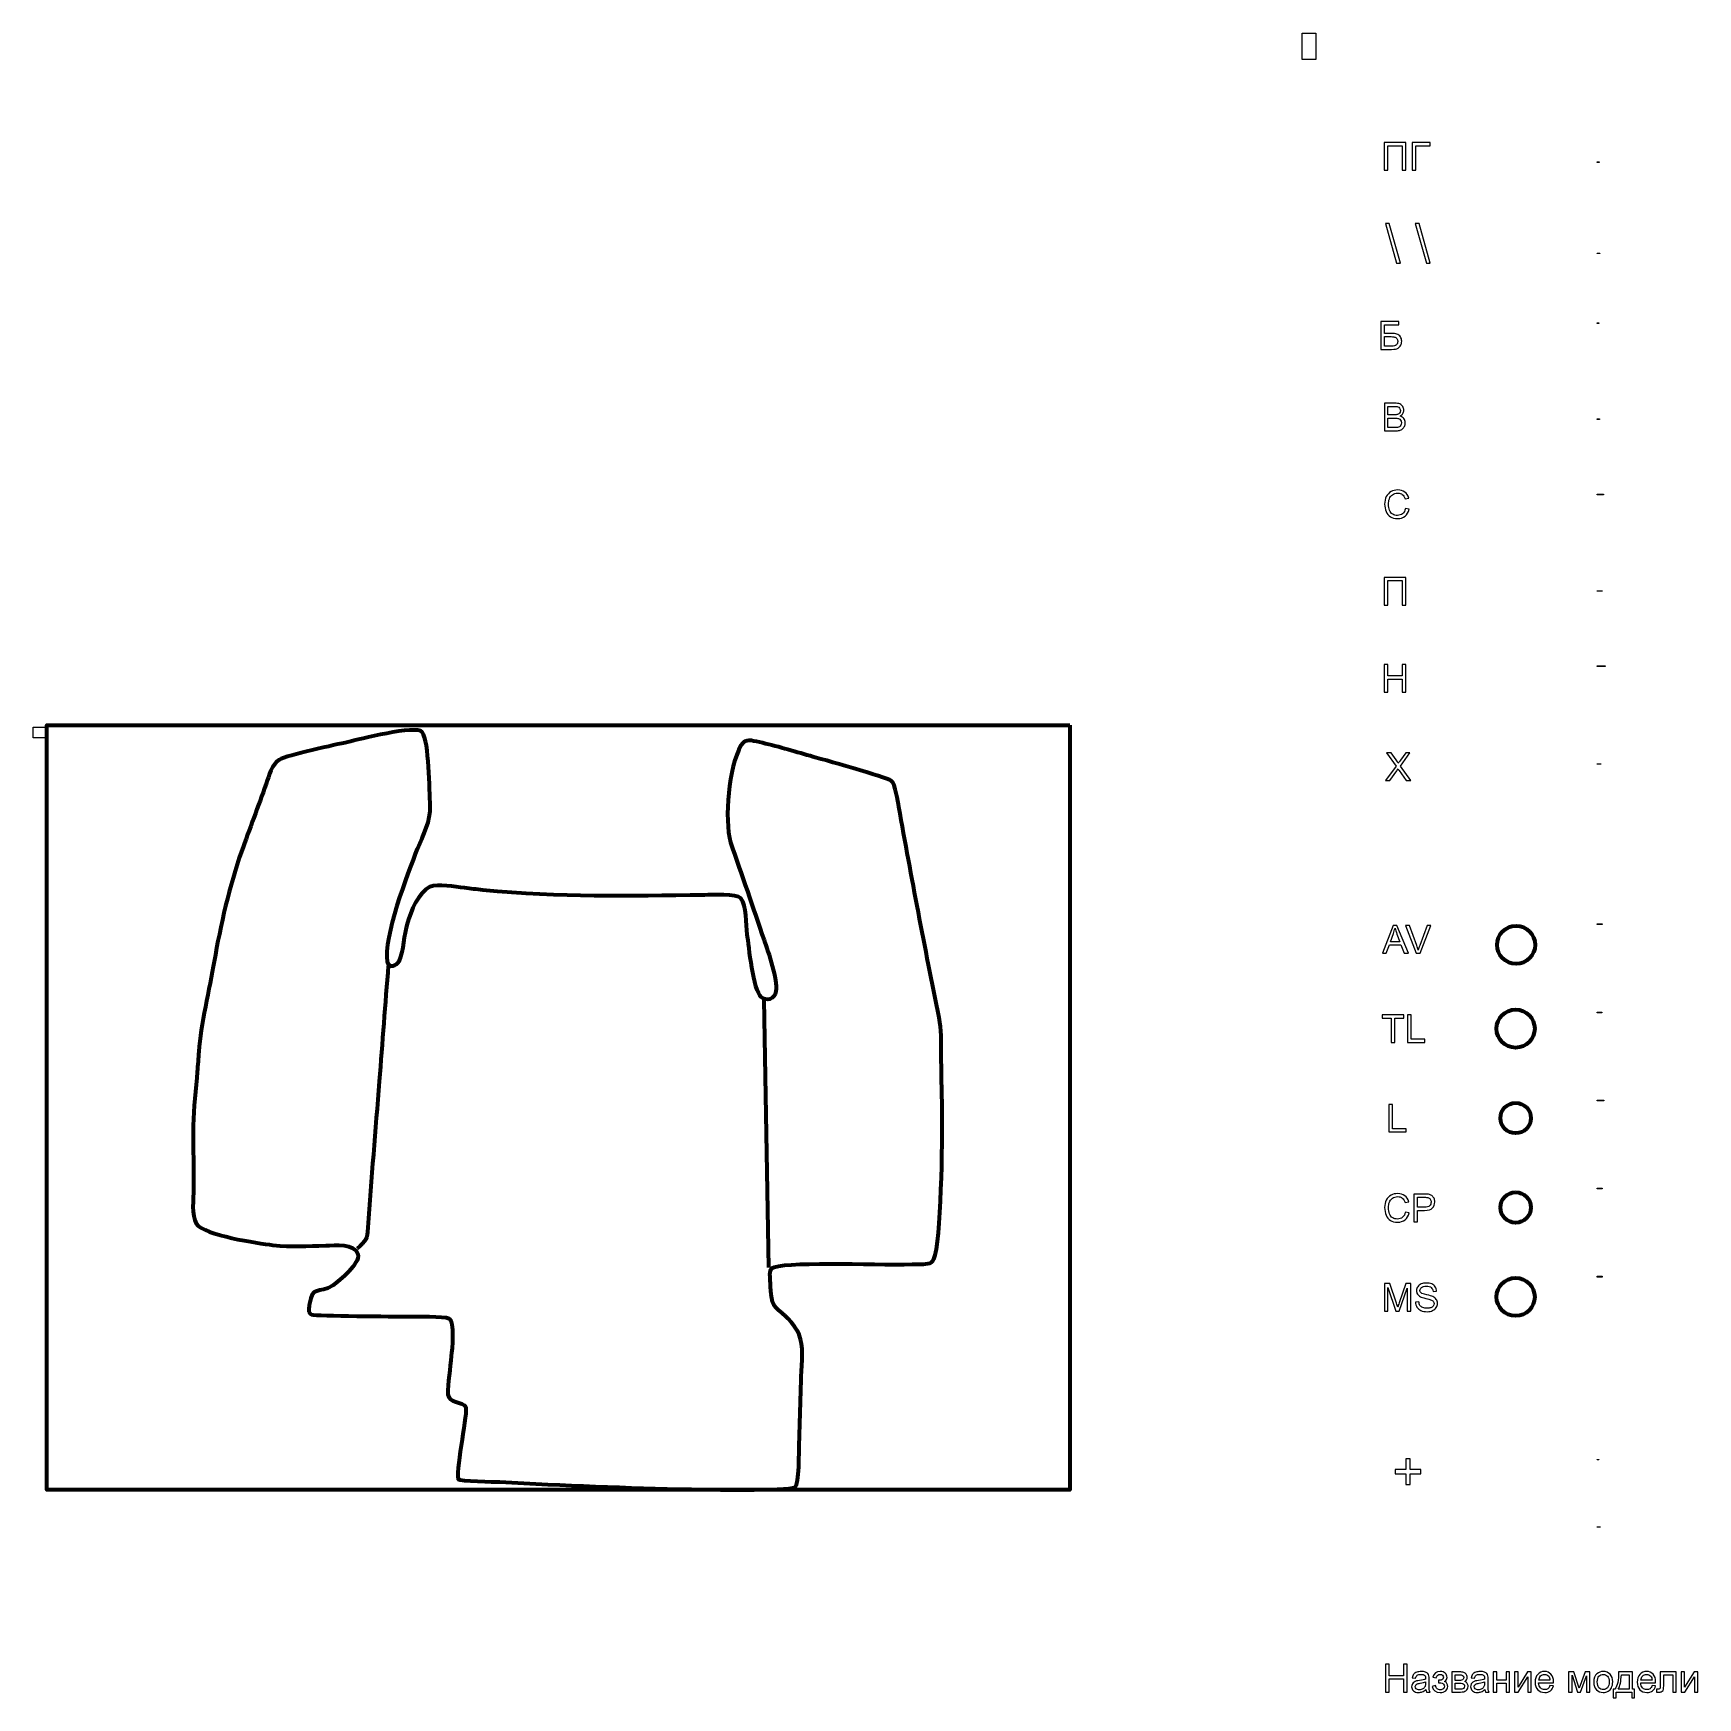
# Model space of a CAD drawing. Header units: millimetres. Extents: x -655 to 438, y -46 to 1047.
import ezdxf

# ---------------------------------------------------------------- set-up
doc = ezdxf.new("R2010")
doc.units = ezdxf.units.MM
doc.header["$MEASUREMENT"] = 0
doc.header["$XCLIPFRAME"] = 0
doc.layers.add('layer 1', color=7, linetype='Continuous', plot=False)
doc.layers.add('layer 2', color=7, linetype='Continuous')
doc.layers.add('layer 3', color=7, linetype='Continuous')
picture_1 = doc.add_image_def('image1.jpg', size_in_pixel=(45983, 89630))
picture_2 = doc.add_image_def('image2.jpg', size_in_pixel=(16160, 2324))
picture_3 = doc.add_image_def('image3.jpg', size_in_pixel=(15853, 2324))
picture_4 = doc.add_image_def('image4.jpg', size_in_pixel=(21947, 2324))
picture_5 = doc.add_image_def('image5.jpg', size_in_pixel=(16400, 2354))
picture_6 = doc.add_image_def('image6.jpg', size_in_pixel=(16659, 2354))
picture_7 = doc.add_image_def('image7.jpg', size_in_pixel=(11915, 1719))
picture_8 = doc.add_image_def('image8.jpg', size_in_pixel=(27768, 2395))
picture_9 = doc.add_image_def('image9.jpg', size_in_pixel=(16157, 1851))
picture_10 = doc.add_image_def('image10.jpg', size_in_pixel=(21444, 2382))
picture_11 = doc.add_image_def('image11.jpg', size_in_pixel=(7948, 1879))
picture_12 = doc.add_image_def('image12.jpg', size_in_pixel=(5230, 2367))
picture_13 = doc.add_image_def('image13.jpg', size_in_pixel=(9087, 1374))
picture_14 = doc.add_image_def('image14.jpg', size_in_pixel=(6372, 1851))
picture_15 = doc.add_image_def('image15.jpg', size_in_pixel=(5551, 1374))
picture_16 = doc.add_image_def('image16.jpg', size_in_pixel=(10464, 1889))
picture_17 = doc.add_image_def('image17.jpg', size_in_pixel=(48348, 36144))

msp = doc.modelspace()

# ---------------------------------------------------------------- linework, layer by layer
at = {"layer": 'layer 1', "color": 242, "lineweight": 200}
for centre, major_axis in [((318.4, 448.3), (0, 12.5)), ((318.4, 448.3), (0, 12.5)), ((318.1, 393.3), (0, 12.5)), ((318.1, 334.6), (0, 10)), ((318.1, 275.9), (0, 10)), ((318.1, 217.2), (0, 12.5))]:
    msp.add_ellipse(centre, major_axis=major_axis, ratio=1, dxfattribs=at)
at = {"layer": 'layer 1', "color": 142}
for points, knots in [([(231.8, 975), (231.8, 975), (246.1, 975), (246.1, 975), (246.1, 975), (246.1, 975), (246.1, 956.8), (246.1, 956.8), (246.1, 956.8), (246.1, 956.8), (243.7, 956.8), (243.7, 956.8), (243.7, 956.8), (243.7, 956.8), (243.7, 972.9), (243.7, 972.9), (243.7, 972.9), (243.7, 972.9), (234.2, 972.9), (234.2, 972.9), (234.2, 972.9), (234.2, 972.9), (234.2, 956.8), (234.2, 956.8), (234.2, 956.8), (234.2, 956.8), (231.8, 956.8), (231.8, 956.8), (231.8, 956.8), (231.8, 956.8), (231.8, 975), (231.8, 975)], [0, 0, 0, 0, 0.111111, 0.111111, 0.111111, 0.111111, 0.222222, 0.222222, 0.222222, 0.222222, 0.333333, 0.333333, 0.333333, 0.333333, 0.444444, 0.444444, 0.444444, 0.444444, 0.555556, 0.555556, 0.555556, 0.555556, 0.666667, 0.666667, 0.666667, 0.666667, 0.777778, 0.777778, 0.777778, 0.777778, 1, 1, 1, 1]), ([(250.1, 975), (250.1, 975), (261.9, 975), (261.9, 975), (261.9, 975), (261.9, 975), (261.9, 972.9), (261.9, 972.9), (261.9, 972.9), (261.9, 972.9), (252.5, 972.9), (252.5, 972.9), (252.5, 972.9), (252.5, 972.9), (252.5, 956.8), (252.5, 956.8), (252.5, 956.8), (252.5, 956.8), (250.1, 956.8), (250.1, 956.8), (250.1, 956.8), (250.1, 956.8), (250.1, 975), (250.1, 975)], [0, 0, 0, 0, 0.142857, 0.142857, 0.142857, 0.142857, 0.285714, 0.285714, 0.285714, 0.285714, 0.428571, 0.428571, 0.428571, 0.428571, 0.571429, 0.571429, 0.571429, 0.571429, 0.714286, 0.714286, 0.714286, 0.714286, 1, 1, 1, 1]), ([(239.9, 895.8), (239.9, 895.8), (232.6, 921.9), (232.6, 921.9), (232.6, 921.9), (232.6, 921.9), (235.1, 921.9), (235.1, 921.9), (235.1, 921.9), (235.1, 921.9), (242.4, 895.8), (242.4, 895.8), (242.4, 895.8), (242.4, 895.8), (239.9, 895.8), (239.9, 895.8)], [0, 0, 0, 0, 0.2, 0.2, 0.2, 0.2, 0.4, 0.4, 0.4, 0.4, 0.6, 0.6, 0.6, 0.6, 1, 1, 1, 1]), ([(259.5, 895.8), (259.5, 895.8), (252.2, 921.9), (252.2, 921.9), (252.2, 921.9), (252.2, 921.9), (254.7, 921.9), (254.7, 921.9), (254.7, 921.9), (254.7, 921.9), (262, 895.8), (262, 895.8), (262, 895.8), (262, 895.8), (259.5, 895.8), (259.5, 895.8)], [0, 0, 0, 0, 0.2, 0.2, 0.2, 0.2, 0.4, 0.4, 0.4, 0.4, 0.6, 0.6, 0.6, 0.6, 1, 1, 1, 1]), ([(229.6, 857.4), (229.6, 857.4), (241.4, 857.4), (241.4, 857.4), (241.4, 857.4), (241.4, 857.4), (241.4, 855.3), (241.4, 855.3), (241.4, 855.3), (241.4, 855.3), (232, 855.3), (232, 855.3), (232, 855.3), (232, 855.3), (232, 849.7), (232, 849.7), (232, 849.7), (232, 849.7), (236.4, 849.7), (236.4, 849.7), (236.4, 849.7), (238, 849.7), (239.2, 849.5), (240.2, 849.2), (240.2, 849.2), (241.1, 848.9), (241.9, 848.3), (242.5, 847.5), (242.5, 847.5), (243, 846.6), (243.3, 845.6), (243.3, 844.5), (243.3, 844.5), (243.3, 843.6), (243.1, 842.7), (242.7, 841.9), (242.7, 841.9), (242.3, 841.1), (241.7, 840.5), (240.9, 840), (240.9, 840), (240.1, 839.5), (238.7, 839.2), (236.7, 839.2), (236.7, 839.2), (236.7, 839.2), (229.6, 839.2), (229.6, 839.2), (229.6, 839.2), (229.6, 839.2), (229.6, 857.4), (229.6, 857.4)], [0, 0, 0, 0, 0.071429, 0.071429, 0.071429, 0.071429, 0.142857, 0.142857, 0.142857, 0.142857, 0.214286, 0.214286, 0.214286, 0.214286, 0.285714, 0.285714, 0.285714, 0.285714, 0.357143, 0.357143, 0.357143, 0.357143, 0.428571, 0.428571, 0.428571, 0.428571, 0.5, 0.5, 0.5, 0.5, 0.571429, 0.571429, 0.571429, 0.571429, 0.642857, 0.642857, 0.642857, 0.642857, 0.714286, 0.714286, 0.714286, 0.714286, 0.785714, 0.785714, 0.785714, 0.785714, 0.857143, 0.857143, 0.857143, 0.857143, 1, 1, 1, 1]), ([(232, 841.3), (232, 841.3), (236.8, 841.3), (236.8, 841.3), (236.8, 841.3), (238.1, 841.3), (239.1, 841.5), (239.8, 842.1), (239.8, 842.1), (240.4, 842.6), (240.7, 843.4), (240.7, 844.4), (240.7, 844.4), (240.7, 845.2), (240.6, 845.8), (240.2, 846.3), (240.2, 846.3), (239.8, 846.8), (239.3, 847.2), (238.6, 847.3), (238.6, 847.3), (238, 847.5), (236.8, 847.6), (235.2, 847.6), (235.2, 847.6), (235.2, 847.6), (232, 847.6), (232, 847.6), (232, 847.6), (232, 847.6), (232, 841.3), (232, 841.3)], [0, 0, 0, 0, 0.111111, 0.111111, 0.111111, 0.111111, 0.222222, 0.222222, 0.222222, 0.222222, 0.333333, 0.333333, 0.333333, 0.333333, 0.444444, 0.444444, 0.444444, 0.444444, 0.555556, 0.555556, 0.555556, 0.555556, 0.666667, 0.666667, 0.666667, 0.666667, 0.777778, 0.777778, 0.777778, 0.777778, 1, 1, 1, 1]), ([(231.9, 785.7), (231.9, 785.7), (231.9, 803.9), (231.9, 803.9), (231.9, 803.9), (231.9, 803.9), (238.7, 803.9), (238.7, 803.9), (238.7, 803.9), (240.1, 803.9), (241.2, 803.7), (242.1, 803.4), (242.1, 803.4), (242.9, 803), (243.5, 802.4), (244, 801.7), (244, 801.7), (244.5, 800.9), (244.7, 800.1), (244.7, 799.3), (244.7, 799.3), (244.7, 798.5), (244.5, 797.8), (244.1, 797.1), (244.1, 797.1), (243.7, 796.4), (243.1, 795.8), (242.2, 795.4), (242.2, 795.4), (243.3, 795.1), (244.1, 794.5), (244.7, 793.8), (244.7, 793.8), (245.3, 793), (245.6, 792.1), (245.6, 791), (245.6, 791), (245.6, 790.1), (245.4, 789.4), (245.1, 788.6), (245.1, 788.6), (244.7, 787.9), (244.3, 787.3), (243.7, 786.9), (243.7, 786.9), (243.2, 786.5), (242.6, 786.2), (241.8, 786), (241.8, 786), (241, 785.8), (240, 785.7), (238.8, 785.7), (238.8, 785.7), (238.8, 785.7), (231.9, 785.7), (231.9, 785.7)], [0, 0, 0, 0, 0.066667, 0.066667, 0.066667, 0.066667, 0.133333, 0.133333, 0.133333, 0.133333, 0.2, 0.2, 0.2, 0.2, 0.266667, 0.266667, 0.266667, 0.266667, 0.333333, 0.333333, 0.333333, 0.333333, 0.4, 0.4, 0.4, 0.4, 0.466667, 0.466667, 0.466667, 0.466667, 0.533333, 0.533333, 0.533333, 0.533333, 0.6, 0.6, 0.6, 0.6, 0.666667, 0.666667, 0.666667, 0.666667, 0.733333, 0.733333, 0.733333, 0.733333, 0.8, 0.8, 0.8, 0.8, 0.866667, 0.866667, 0.866667, 0.866667, 1, 1, 1, 1]), ([(234.3, 796.3), (234.3, 796.3), (238.2, 796.3), (238.2, 796.3), (238.2, 796.3), (239.3, 796.3), (240.1, 796.3), (240.5, 796.5), (240.5, 796.5), (241.1, 796.7), (241.6, 797), (241.9, 797.4), (241.9, 797.4), (242.2, 797.8), (242.4, 798.3), (242.4, 799), (242.4, 799), (242.4, 799.6), (242.2, 800.1), (241.9, 800.6), (241.9, 800.6), (241.6, 801), (241.2, 801.4), (240.7, 801.5), (240.7, 801.5), (240.2, 801.7), (239.2, 801.8), (237.9, 801.8), (237.9, 801.8), (237.9, 801.8), (234.3, 801.8), (234.3, 801.8), (234.3, 801.8), (234.3, 801.8), (234.3, 796.3), (234.3, 796.3)], [0, 0, 0, 0, 0.1, 0.1, 0.1, 0.1, 0.2, 0.2, 0.2, 0.2, 0.3, 0.3, 0.3, 0.3, 0.4, 0.4, 0.4, 0.4, 0.5, 0.5, 0.5, 0.5, 0.6, 0.6, 0.6, 0.6, 0.7, 0.7, 0.7, 0.7, 0.8, 0.8, 0.8, 0.8, 1, 1, 1, 1]), ([(234.3, 787.9), (234.3, 787.9), (238.8, 787.9), (238.8, 787.9), (238.8, 787.9), (239.6, 787.9), (240.2, 787.9), (240.5, 788), (240.5, 788), (241, 788), (241.5, 788.2), (241.9, 788.4), (241.9, 788.4), (242.2, 788.7), (242.5, 789), (242.8, 789.5), (242.8, 789.5), (243, 789.9), (243.1, 790.4), (243.1, 791), (243.1, 791), (243.1, 791.7), (243, 792.3), (242.6, 792.8), (242.6, 792.8), (242.3, 793.3), (241.8, 793.6), (241.2, 793.8), (241.2, 793.8), (240.5, 794), (239.7, 794.1), (238.5, 794.1), (238.5, 794.1), (238.5, 794.1), (234.3, 794.1), (234.3, 794.1), (234.3, 794.1), (234.3, 794.1), (234.3, 787.9), (234.3, 787.9)], [0, 0, 0, 0, 0.090909, 0.090909, 0.090909, 0.090909, 0.181818, 0.181818, 0.181818, 0.181818, 0.272727, 0.272727, 0.272727, 0.272727, 0.363636, 0.363636, 0.363636, 0.363636, 0.454545, 0.454545, 0.454545, 0.454545, 0.545455, 0.545455, 0.545455, 0.545455, 0.636364, 0.636364, 0.636364, 0.636364, 0.727273, 0.727273, 0.727273, 0.727273, 0.818182, 0.818182, 0.818182, 0.818182, 1, 1, 1, 1]), ([(245.8, 734.8), (245.8, 734.8), (248.2, 734.2), (248.2, 734.2), (248.2, 734.2), (247.7, 732.2), (246.8, 730.7), (245.5, 729.7), (245.5, 729.7), (244.1, 728.6), (242.5, 728.1), (240.7, 728.1), (240.7, 728.1), (238.7, 728.1), (237.1, 728.5), (235.9, 729.3), (235.9, 729.3), (234.7, 730.1), (233.7, 731.3), (233.1, 732.8), (233.1, 732.8), (232.4, 734.3), (232.1, 735.9), (232.1, 737.6), (232.1, 737.6), (232.1, 739.5), (232.5, 741.2), (233.2, 742.6), (233.2, 742.6), (233.9, 744), (235, 745.1), (236.3, 745.8), (236.3, 745.8), (237.6, 746.5), (239.1, 746.9), (240.7, 746.9), (240.7, 746.9), (242.5, 746.9), (244, 746.4), (245.3, 745.5), (245.3, 745.5), (246.5, 744.6), (247.4, 743.3), (247.9, 741.6), (247.9, 741.6), (247.9, 741.6), (245.5, 741.1), (245.5, 741.1), (245.5, 741.1), (245.1, 742.4), (244.5, 743.3), (243.7, 743.9), (243.7, 743.9), (242.9, 744.5), (241.9, 744.8), (240.7, 744.8), (240.7, 744.8), (239.3, 744.8), (238.1, 744.5), (237.2, 743.8), (237.2, 743.8), (236.2, 743.2), (235.6, 742.3), (235.2, 741.1), (235.2, 741.1), (234.8, 740), (234.6, 738.8), (234.6, 737.7), (234.6, 737.7), (234.6, 736.1), (234.8, 734.8), (235.3, 733.6), (235.3, 733.6), (235.7, 732.4), (236.4, 731.6), (237.4, 731), (237.4, 731), (238.3, 730.4), (239.4, 730.2), (240.5, 730.2), (240.5, 730.2), (241.8, 730.2), (242.9, 730.6), (243.9, 731.3), (243.9, 731.3), (244.8, 732.1), (245.4, 733.3), (245.8, 734.8)], [0, 0, 0, 0, 0.043478, 0.043478, 0.043478, 0.043478, 0.086957, 0.086957, 0.086957, 0.086957, 0.130435, 0.130435, 0.130435, 0.130435, 0.173913, 0.173913, 0.173913, 0.173913, 0.217391, 0.217391, 0.217391, 0.217391, 0.26087, 0.26087, 0.26087, 0.26087, 0.304348, 0.304348, 0.304348, 0.304348, 0.347826, 0.347826, 0.347826, 0.347826, 0.391304, 0.391304, 0.391304, 0.391304, 0.434783, 0.434783, 0.434783, 0.434783, 0.478261, 0.478261, 0.478261, 0.478261, 0.521739, 0.521739, 0.521739, 0.521739, 0.565217, 0.565217, 0.565217, 0.565217, 0.608696, 0.608696, 0.608696, 0.608696, 0.652174, 0.652174, 0.652174, 0.652174, 0.695652, 0.695652, 0.695652, 0.695652, 0.73913, 0.73913, 0.73913, 0.73913, 0.782609, 0.782609, 0.782609, 0.782609, 0.826087, 0.826087, 0.826087, 0.826087, 0.869565, 0.869565, 0.869565, 0.869565, 0.913043, 0.913043, 0.913043, 0.913043, 1, 1, 1, 1]), ([(231.8, 689.5), (231.8, 689.5), (246.1, 689.5), (246.1, 689.5), (246.1, 689.5), (246.1, 689.5), (246.1, 671.3), (246.1, 671.3), (246.1, 671.3), (246.1, 671.3), (243.7, 671.3), (243.7, 671.3), (243.7, 671.3), (243.7, 671.3), (243.7, 687.4), (243.7, 687.4), (243.7, 687.4), (243.7, 687.4), (234.2, 687.4), (234.2, 687.4), (234.2, 687.4), (234.2, 687.4), (234.2, 671.3), (234.2, 671.3), (234.2, 671.3), (234.2, 671.3), (231.8, 671.3), (231.8, 671.3), (231.8, 671.3), (231.8, 671.3), (231.8, 689.5), (231.8, 689.5)], [0, 0, 0, 0, 0.111111, 0.111111, 0.111111, 0.111111, 0.222222, 0.222222, 0.222222, 0.222222, 0.333333, 0.333333, 0.333333, 0.333333, 0.444444, 0.444444, 0.444444, 0.444444, 0.555556, 0.555556, 0.555556, 0.555556, 0.666667, 0.666667, 0.666667, 0.666667, 0.777778, 0.777778, 0.777778, 0.777778, 1, 1, 1, 1]), ([(231.8, 614.1), (231.8, 614.1), (231.8, 632.3), (231.8, 632.3), (231.8, 632.3), (231.8, 632.3), (234.3, 632.3), (234.3, 632.3), (234.3, 632.3), (234.3, 632.3), (234.3, 624.8), (234.3, 624.8), (234.3, 624.8), (234.3, 624.8), (243.7, 624.8), (243.7, 624.8), (243.7, 624.8), (243.7, 624.8), (243.7, 632.3), (243.7, 632.3), (243.7, 632.3), (243.7, 632.3), (246.1, 632.3), (246.1, 632.3), (246.1, 632.3), (246.1, 632.3), (246.1, 614.1), (246.1, 614.1), (246.1, 614.1), (246.1, 614.1), (243.7, 614.1), (243.7, 614.1), (243.7, 614.1), (243.7, 614.1), (243.7, 622.7), (243.7, 622.7), (243.7, 622.7), (243.7, 622.7), (234.3, 622.7), (234.3, 622.7), (234.3, 622.7), (234.3, 622.7), (234.3, 614.1), (234.3, 614.1), (234.3, 614.1), (234.3, 614.1), (231.8, 614.1), (231.8, 614.1)], [0, 0, 0, 0, 0.076923, 0.076923, 0.076923, 0.076923, 0.153846, 0.153846, 0.153846, 0.153846, 0.230769, 0.230769, 0.230769, 0.230769, 0.307692, 0.307692, 0.307692, 0.307692, 0.384615, 0.384615, 0.384615, 0.384615, 0.461538, 0.461538, 0.461538, 0.461538, 0.538462, 0.538462, 0.538462, 0.538462, 0.615385, 0.615385, 0.615385, 0.615385, 0.692308, 0.692308, 0.692308, 0.692308, 0.769231, 0.769231, 0.769231, 0.769231, 0.846154, 0.846154, 0.846154, 0.846154, 1, 1, 1, 1]), ([(232.6, 556.2), (232.6, 556.2), (239.6, 565.6), (239.6, 565.6), (239.6, 565.6), (239.6, 565.6), (233.4, 574.4), (233.4, 574.4), (233.4, 574.4), (233.4, 574.4), (236.3, 574.4), (236.3, 574.4), (236.3, 574.4), (236.3, 574.4), (239.6, 569.7), (239.6, 569.7), (239.6, 569.7), (240.3, 568.8), (240.8, 568), (241, 567.5), (241, 567.5), (241.4, 568.1), (241.9, 568.8), (242.5, 569.5), (242.5, 569.5), (242.5, 569.5), (246.1, 574.4), (246.1, 574.4), (246.1, 574.4), (246.1, 574.4), (248.7, 574.4), (248.7, 574.4), (248.7, 574.4), (248.7, 574.4), (242.4, 565.7), (242.4, 565.7), (242.4, 565.7), (242.4, 565.7), (249.2, 556.2), (249.2, 556.2), (249.2, 556.2), (249.2, 556.2), (246.3, 556.2), (246.3, 556.2), (246.3, 556.2), (246.3, 556.2), (241.7, 562.7), (241.7, 562.7), (241.7, 562.7), (241.4, 563), (241.2, 563.4), (240.9, 563.8), (240.9, 563.8), (240.5, 563.2), (240.2, 562.7), (240.1, 562.5), (240.1, 562.5), (240.1, 562.5), (235.5, 556.2), (235.5, 556.2), (235.5, 556.2), (235.5, 556.2), (232.6, 556.2), (232.6, 556.2)], [0, 0, 0, 0, 0.058824, 0.058824, 0.058824, 0.058824, 0.117647, 0.117647, 0.117647, 0.117647, 0.176471, 0.176471, 0.176471, 0.176471, 0.235294, 0.235294, 0.235294, 0.235294, 0.294118, 0.294118, 0.294118, 0.294118, 0.352941, 0.352941, 0.352941, 0.352941, 0.411765, 0.411765, 0.411765, 0.411765, 0.470588, 0.470588, 0.470588, 0.470588, 0.529412, 0.529412, 0.529412, 0.529412, 0.588235, 0.588235, 0.588235, 0.588235, 0.647059, 0.647059, 0.647059, 0.647059, 0.705882, 0.705882, 0.705882, 0.705882, 0.764706, 0.764706, 0.764706, 0.764706, 0.823529, 0.823529, 0.823529, 0.823529, 0.882353, 0.882353, 0.882353, 0.882353, 1, 1, 1, 1]), ([(230.6, 442.9), (230.6, 442.9), (237.6, 461), (237.6, 461), (237.6, 461), (237.6, 461), (240.2, 461), (240.2, 461), (240.2, 461), (240.2, 461), (247.7, 442.9), (247.7, 442.9), (247.7, 442.9), (247.7, 442.9), (244.9, 442.9), (244.9, 442.9), (244.9, 442.9), (244.9, 442.9), (242.8, 448.4), (242.8, 448.4), (242.8, 448.4), (242.8, 448.4), (235.2, 448.4), (235.2, 448.4), (235.2, 448.4), (235.2, 448.4), (233.2, 442.9), (233.2, 442.9), (233.2, 442.9), (233.2, 442.9), (230.6, 442.9), (230.6, 442.9)], [0, 0, 0, 0, 0.111111, 0.111111, 0.111111, 0.111111, 0.222222, 0.222222, 0.222222, 0.222222, 0.333333, 0.333333, 0.333333, 0.333333, 0.444444, 0.444444, 0.444444, 0.444444, 0.555556, 0.555556, 0.555556, 0.555556, 0.666667, 0.666667, 0.666667, 0.666667, 0.777778, 0.777778, 0.777778, 0.777778, 1, 1, 1, 1]), ([(235.9, 450.3), (235.9, 450.3), (242.1, 450.3), (242.1, 450.3), (242.1, 450.3), (242.1, 450.3), (240.2, 455.4), (240.2, 455.4), (240.2, 455.4), (239.6, 456.9), (239.2, 458.2), (238.9, 459.2), (238.9, 459.2), (238.6, 458), (238.3, 456.8), (237.9, 455.7), (237.9, 455.7), (237.9, 455.7), (235.9, 450.3), (235.9, 450.3)], [0, 0, 0, 0, 0.166667, 0.166667, 0.166667, 0.166667, 0.333333, 0.333333, 0.333333, 0.333333, 0.5, 0.5, 0.5, 0.5, 0.666667, 0.666667, 0.666667, 0.666667, 1, 1, 1, 1]), ([(252.9, 442.9), (252.9, 442.9), (245.8, 461), (245.8, 461), (245.8, 461), (245.8, 461), (248.4, 461), (248.4, 461), (248.4, 461), (248.4, 461), (253.2, 447.8), (253.2, 447.8), (253.2, 447.8), (253.5, 446.8), (253.9, 445.8), (254.1, 444.9), (254.1, 444.9), (254.4, 445.8), (254.7, 446.8), (255.1, 447.8), (255.1, 447.8), (255.1, 447.8), (260, 461), (260, 461), (260, 461), (260, 461), (262.5, 461), (262.5, 461), (262.5, 461), (262.5, 461), (255.4, 442.9), (255.4, 442.9), (255.4, 442.9), (255.4, 442.9), (252.9, 442.9), (252.9, 442.9)], [0, 0, 0, 0, 0.1, 0.1, 0.1, 0.1, 0.2, 0.2, 0.2, 0.2, 0.3, 0.3, 0.3, 0.3, 0.4, 0.4, 0.4, 0.4, 0.5, 0.5, 0.5, 0.5, 0.6, 0.6, 0.6, 0.6, 0.7, 0.7, 0.7, 0.7, 0.8, 0.8, 0.8, 0.8, 1, 1, 1, 1]), ([(236.4, 384.2), (236.4, 384.2), (236.4, 400.2), (236.4, 400.2), (236.4, 400.2), (236.4, 400.2), (230.4, 400.2), (230.4, 400.2), (230.4, 400.2), (230.4, 400.2), (230.4, 402.3), (230.4, 402.3), (230.4, 402.3), (230.4, 402.3), (244.8, 402.3), (244.8, 402.3), (244.8, 402.3), (244.8, 402.3), (244.8, 400.2), (244.8, 400.2), (244.8, 400.2), (244.8, 400.2), (238.8, 400.2), (238.8, 400.2), (238.8, 400.2), (238.8, 400.2), (238.8, 384.2), (238.8, 384.2), (238.8, 384.2), (238.8, 384.2), (236.4, 384.2), (236.4, 384.2)], [0, 0, 0, 0, 0.111111, 0.111111, 0.111111, 0.111111, 0.222222, 0.222222, 0.222222, 0.222222, 0.333333, 0.333333, 0.333333, 0.333333, 0.444444, 0.444444, 0.444444, 0.444444, 0.555556, 0.555556, 0.555556, 0.555556, 0.666667, 0.666667, 0.666667, 0.666667, 0.777778, 0.777778, 0.777778, 0.777778, 1, 1, 1, 1]), ([(247.2, 384.2), (247.2, 384.2), (247.2, 402.3), (247.2, 402.3), (247.2, 402.3), (247.2, 402.3), (249.6, 402.3), (249.6, 402.3), (249.6, 402.3), (249.6, 402.3), (249.6, 386.3), (249.6, 386.3), (249.6, 386.3), (249.6, 386.3), (258.5, 386.3), (258.5, 386.3), (258.5, 386.3), (258.5, 386.3), (258.5, 384.2), (258.5, 384.2), (258.5, 384.2), (258.5, 384.2), (247.2, 384.2), (247.2, 384.2)], [0, 0, 0, 0, 0.142857, 0.142857, 0.142857, 0.142857, 0.285714, 0.285714, 0.285714, 0.285714, 0.428571, 0.428571, 0.428571, 0.428571, 0.571429, 0.571429, 0.571429, 0.571429, 0.714286, 0.714286, 0.714286, 0.714286, 1, 1, 1, 1]), ([(234.9, 325.5), (234.9, 325.5), (234.9, 343.6), (234.9, 343.6), (234.9, 343.6), (234.9, 343.6), (237.3, 343.6), (237.3, 343.6), (237.3, 343.6), (237.3, 343.6), (237.3, 327.6), (237.3, 327.6), (237.3, 327.6), (237.3, 327.6), (246.2, 327.6), (246.2, 327.6), (246.2, 327.6), (246.2, 327.6), (246.2, 325.5), (246.2, 325.5), (246.2, 325.5), (246.2, 325.5), (234.9, 325.5), (234.9, 325.5)], [0, 0, 0, 0, 0.142857, 0.142857, 0.142857, 0.142857, 0.285714, 0.285714, 0.285714, 0.285714, 0.428571, 0.428571, 0.428571, 0.428571, 0.571429, 0.571429, 0.571429, 0.571429, 0.714286, 0.714286, 0.714286, 0.714286, 1, 1, 1, 1]), ([(245.8, 272.9), (245.8, 272.9), (248.2, 272.3), (248.2, 272.3), (248.2, 272.3), (247.7, 270.3), (246.8, 268.8), (245.5, 267.8), (245.5, 267.8), (244.1, 266.8), (242.5, 266.2), (240.7, 266.2), (240.7, 266.2), (238.7, 266.2), (237.1, 266.6), (235.9, 267.4), (235.9, 267.4), (234.7, 268.2), (233.7, 269.4), (233.1, 270.9), (233.1, 270.9), (232.4, 272.4), (232.1, 274), (232.1, 275.8), (232.1, 275.8), (232.1, 277.7), (232.5, 279.3), (233.2, 280.7), (233.2, 280.7), (233.9, 282.1), (235, 283.2), (236.3, 283.9), (236.3, 283.9), (237.6, 284.7), (239.1, 285), (240.7, 285), (240.7, 285), (242.5, 285), (244, 284.6), (245.3, 283.6), (245.3, 283.6), (246.5, 282.7), (247.4, 281.4), (247.9, 279.7), (247.9, 279.7), (247.9, 279.7), (245.5, 279.2), (245.5, 279.2), (245.5, 279.2), (245.1, 280.5), (244.5, 281.5), (243.7, 282.1), (243.7, 282.1), (242.9, 282.7), (241.9, 283), (240.7, 283), (240.7, 283), (239.3, 283), (238.1, 282.6), (237.2, 282), (237.2, 282), (236.2, 281.3), (235.6, 280.4), (235.2, 279.3), (235.2, 279.3), (234.8, 278.1), (234.6, 277), (234.6, 275.8), (234.6, 275.8), (234.6, 274.2), (234.8, 272.9), (235.3, 271.7), (235.3, 271.7), (235.7, 270.6), (236.4, 269.7), (237.4, 269.1), (237.4, 269.1), (238.3, 268.6), (239.4, 268.3), (240.5, 268.3), (240.5, 268.3), (241.8, 268.3), (242.9, 268.7), (243.9, 269.5), (243.9, 269.5), (244.8, 270.2), (245.4, 271.4), (245.8, 272.9)], [0, 0, 0, 0, 0.043478, 0.043478, 0.043478, 0.043478, 0.086957, 0.086957, 0.086957, 0.086957, 0.130435, 0.130435, 0.130435, 0.130435, 0.173913, 0.173913, 0.173913, 0.173913, 0.217391, 0.217391, 0.217391, 0.217391, 0.26087, 0.26087, 0.26087, 0.26087, 0.304348, 0.304348, 0.304348, 0.304348, 0.347826, 0.347826, 0.347826, 0.347826, 0.391304, 0.391304, 0.391304, 0.391304, 0.434783, 0.434783, 0.434783, 0.434783, 0.478261, 0.478261, 0.478261, 0.478261, 0.521739, 0.521739, 0.521739, 0.521739, 0.565217, 0.565217, 0.565217, 0.565217, 0.608696, 0.608696, 0.608696, 0.608696, 0.652174, 0.652174, 0.652174, 0.652174, 0.695652, 0.695652, 0.695652, 0.695652, 0.73913, 0.73913, 0.73913, 0.73913, 0.782609, 0.782609, 0.782609, 0.782609, 0.826087, 0.826087, 0.826087, 0.826087, 0.869565, 0.869565, 0.869565, 0.869565, 0.913043, 0.913043, 0.913043, 0.913043, 1, 1, 1, 1]), ([(251.2, 266.5), (251.2, 266.5), (251.2, 284.7), (251.2, 284.7), (251.2, 284.7), (251.2, 284.7), (258, 284.7), (258, 284.7), (258, 284.7), (259.2, 284.7), (260.1, 284.7), (260.8, 284.6), (260.8, 284.6), (261.7, 284.4), (262.4, 284.1), (263, 283.7), (263, 283.7), (263.6, 283.3), (264.1, 282.7), (264.5, 282), (264.5, 282), (264.9, 281.2), (265, 280.4), (265, 279.5), (265, 279.5), (265, 277.9), (264.6, 276.6), (263.6, 275.6), (263.6, 275.6), (262.6, 274.5), (260.8, 274), (258.2, 274), (258.2, 274), (258.2, 274), (253.6, 274), (253.6, 274), (253.6, 274), (253.6, 274), (253.6, 266.5), (253.6, 266.5), (253.6, 266.5), (253.6, 266.5), (251.2, 266.5), (251.2, 266.5)], [0, 0, 0, 0, 0.083333, 0.083333, 0.083333, 0.083333, 0.166667, 0.166667, 0.166667, 0.166667, 0.25, 0.25, 0.25, 0.25, 0.333333, 0.333333, 0.333333, 0.333333, 0.416667, 0.416667, 0.416667, 0.416667, 0.5, 0.5, 0.5, 0.5, 0.583333, 0.583333, 0.583333, 0.583333, 0.666667, 0.666667, 0.666667, 0.666667, 0.75, 0.75, 0.75, 0.75, 0.833333, 0.833333, 0.833333, 0.833333, 1, 1, 1, 1]), ([(253.6, 276.1), (253.6, 276.1), (258.3, 276.1), (258.3, 276.1), (258.3, 276.1), (259.8, 276.1), (260.9, 276.4), (261.6, 277), (261.6, 277), (262.2, 277.5), (262.6, 278.3), (262.6, 279.4), (262.6, 279.4), (262.6, 280.2), (262.4, 280.8), (262, 281.4), (262, 281.4), (261.6, 281.9), (261.1, 282.3), (260.5, 282.4), (260.5, 282.4), (260.1, 282.5), (259.3, 282.6), (258.2, 282.6), (258.2, 282.6), (258.2, 282.6), (253.6, 282.6), (253.6, 282.6), (253.6, 282.6), (253.6, 282.6), (253.6, 276.1), (253.6, 276.1)], [0, 0, 0, 0, 0.111111, 0.111111, 0.111111, 0.111111, 0.222222, 0.222222, 0.222222, 0.222222, 0.333333, 0.333333, 0.333333, 0.333333, 0.444444, 0.444444, 0.444444, 0.444444, 0.555556, 0.555556, 0.555556, 0.555556, 0.666667, 0.666667, 0.666667, 0.666667, 0.777778, 0.777778, 0.777778, 0.777778, 1, 1, 1, 1]), ([(231.9, 207.8), (231.9, 207.8), (231.9, 226), (231.9, 226), (231.9, 226), (231.9, 226), (235.5, 226), (235.5, 226), (235.5, 226), (235.5, 226), (239.8, 213.1), (239.8, 213.1), (239.8, 213.1), (240.2, 211.9), (240.5, 211.1), (240.7, 210.5), (240.7, 210.5), (240.9, 211.1), (241.2, 212.1), (241.6, 213.4), (241.6, 213.4), (241.6, 213.4), (246, 226), (246, 226), (246, 226), (246, 226), (249.2, 226), (249.2, 226), (249.2, 226), (249.2, 226), (249.2, 207.8), (249.2, 207.8), (249.2, 207.8), (249.2, 207.8), (246.9, 207.8), (246.9, 207.8), (246.9, 207.8), (246.9, 207.8), (246.9, 223), (246.9, 223), (246.9, 223), (246.9, 223), (241.6, 207.8), (241.6, 207.8), (241.6, 207.8), (241.6, 207.8), (239.5, 207.8), (239.5, 207.8), (239.5, 207.8), (239.5, 207.8), (234.2, 223.3), (234.2, 223.3), (234.2, 223.3), (234.2, 223.3), (234.2, 207.8), (234.2, 207.8), (234.2, 207.8), (234.2, 207.8), (231.9, 207.8), (231.9, 207.8)], [0, 0, 0, 0, 0.0625, 0.0625, 0.0625, 0.0625, 0.125, 0.125, 0.125, 0.125, 0.1875, 0.1875, 0.1875, 0.1875, 0.25, 0.25, 0.25, 0.25, 0.3125, 0.3125, 0.3125, 0.3125, 0.375, 0.375, 0.375, 0.375, 0.4375, 0.4375, 0.4375, 0.4375, 0.5, 0.5, 0.5, 0.5, 0.5625, 0.5625, 0.5625, 0.5625, 0.625, 0.625, 0.625, 0.625, 0.6875, 0.6875, 0.6875, 0.6875, 0.75, 0.75, 0.75, 0.75, 0.8125, 0.8125, 0.8125, 0.8125, 0.875, 0.875, 0.875, 0.875, 1, 1, 1, 1]), ([(252.3, 213.7), (252.3, 213.7), (254.6, 213.9), (254.6, 213.9), (254.6, 213.9), (254.7, 213), (254.9, 212.2), (255.3, 211.6), (255.3, 211.6), (255.7, 211), (256.3, 210.6), (257.2, 210.2), (257.2, 210.2), (258, 209.8), (258.9, 209.7), (259.9, 209.7), (259.9, 209.7), (260.9, 209.7), (261.7, 209.8), (262.4, 210.1), (262.4, 210.1), (263.1, 210.3), (263.6, 210.7), (263.9, 211.2), (263.9, 211.2), (264.3, 211.7), (264.5, 212.2), (264.5, 212.8), (264.5, 212.8), (264.5, 213.3), (264.3, 213.8), (264, 214.3), (264, 214.3), (263.6, 214.7), (263.1, 215), (262.3, 215.3), (262.3, 215.3), (261.8, 215.5), (260.8, 215.8), (259.1, 216.2), (259.1, 216.2), (257.4, 216.6), (256.2, 217), (255.6, 217.3), (255.6, 217.3), (254.7, 217.8), (254.1, 218.4), (253.6, 219), (253.6, 219), (253.2, 219.7), (253, 220.5), (253, 221.3), (253, 221.3), (253, 222.2), (253.3, 223.1), (253.8, 223.9), (253.8, 223.9), (254.3, 224.7), (255.1, 225.3), (256.1, 225.7), (256.1, 225.7), (257.1, 226.1), (258.2, 226.3), (259.4, 226.3), (259.4, 226.3), (260.8, 226.3), (261.9, 226.1), (263, 225.7), (263, 225.7), (264, 225.2), (264.8, 224.6), (265.3, 223.8), (265.3, 223.8), (265.9, 222.9), (266.2, 222), (266.2, 220.9), (266.2, 220.9), (266.2, 220.9), (263.9, 220.7), (263.9, 220.7), (263.9, 220.7), (263.8, 221.9), (263.4, 222.7), (262.7, 223.3), (262.7, 223.3), (262, 223.9), (260.9, 224.2), (259.5, 224.2), (259.5, 224.2), (258, 224.2), (257, 223.9), (256.3, 223.4), (256.3, 223.4), (255.7, 222.9), (255.3, 222.2), (255.3, 221.5), (255.3, 221.5), (255.3, 220.8), (255.6, 220.3), (256, 219.8), (256, 219.8), (256.5, 219.4), (257.7, 219), (259.7, 218.6), (259.7, 218.6), (261.6, 218.1), (263, 217.7), (263.7, 217.4), (263.7, 217.4), (264.7, 216.9), (265.5, 216.3), (266, 215.5), (266, 215.5), (266.5, 214.8), (266.8, 213.9), (266.8, 213), (266.8, 213), (266.8, 212), (266.5, 211.1), (265.9, 210.2), (265.9, 210.2), (265.4, 209.4), (264.6, 208.7), (263.6, 208.2), (263.6, 208.2), (262.5, 207.8), (261.4, 207.5), (260.1, 207.5), (260.1, 207.5), (258.4, 207.5), (257, 207.8), (255.9, 208.2), (255.9, 208.2), (254.8, 208.7), (254, 209.4), (253.3, 210.4), (253.3, 210.4), (252.7, 211.4), (252.4, 212.5), (252.3, 213.7)], [0, 0, 0, 0, 0.027778, 0.027778, 0.027778, 0.027778, 0.055556, 0.055556, 0.055556, 0.055556, 0.083333, 0.083333, 0.083333, 0.083333, 0.111111, 0.111111, 0.111111, 0.111111, 0.138889, 0.138889, 0.138889, 0.138889, 0.166667, 0.166667, 0.166667, 0.166667, 0.194444, 0.194444, 0.194444, 0.194444, 0.222222, 0.222222, 0.222222, 0.222222, 0.25, 0.25, 0.25, 0.25, 0.277778, 0.277778, 0.277778, 0.277778, 0.305556, 0.305556, 0.305556, 0.305556, 0.333333, 0.333333, 0.333333, 0.333333, 0.361111, 0.361111, 0.361111, 0.361111, 0.388889, 0.388889, 0.388889, 0.388889, 0.416667, 0.416667, 0.416667, 0.416667, 0.444444, 0.444444, 0.444444, 0.444444, 0.472222, 0.472222, 0.472222, 0.472222, 0.5, 0.5, 0.5, 0.5, 0.527778, 0.527778, 0.527778, 0.527778, 0.555556, 0.555556, 0.555556, 0.555556, 0.583333, 0.583333, 0.583333, 0.583333, 0.611111, 0.611111, 0.611111, 0.611111, 0.638889, 0.638889, 0.638889, 0.638889, 0.666667, 0.666667, 0.666667, 0.666667, 0.694444, 0.694444, 0.694444, 0.694444, 0.722222, 0.722222, 0.722222, 0.722222, 0.75, 0.75, 0.75, 0.75, 0.777778, 0.777778, 0.777778, 0.777778, 0.805556, 0.805556, 0.805556, 0.805556, 0.833333, 0.833333, 0.833333, 0.833333, 0.861111, 0.861111, 0.861111, 0.861111, 0.888889, 0.888889, 0.888889, 0.888889, 0.916667, 0.916667, 0.916667, 0.916667, 0.944444, 0.944444, 0.944444, 0.944444, 1, 1, 1, 1]), ([(246, 94.1), (246, 94.1), (246, 101), (246, 101), (246, 101), (246, 101), (239.1, 101), (239.1, 101), (239.1, 101), (239.1, 101), (239.1, 103.9), (239.1, 103.9), (239.1, 103.9), (239.1, 103.9), (246, 103.9), (246, 103.9), (246, 103.9), (246, 103.9), (246, 110.8), (246, 110.8), (246, 110.8), (246, 110.8), (248.9, 110.8), (248.9, 110.8), (248.9, 110.8), (248.9, 110.8), (248.9, 103.9), (248.9, 103.9), (248.9, 103.9), (248.9, 103.9), (255.8, 103.9), (255.8, 103.9), (255.8, 103.9), (255.8, 103.9), (255.8, 101), (255.8, 101), (255.8, 101), (255.8, 101), (248.9, 101), (248.9, 101), (248.9, 101), (248.9, 101), (248.9, 94.1), (248.9, 94.1), (248.9, 94.1), (248.9, 94.1), (246, 94.1), (246, 94.1)], [0, 0, 0, 0, 0.076923, 0.076923, 0.076923, 0.076923, 0.153846, 0.153846, 0.153846, 0.153846, 0.230769, 0.230769, 0.230769, 0.230769, 0.307692, 0.307692, 0.307692, 0.307692, 0.384615, 0.384615, 0.384615, 0.384615, 0.461538, 0.461538, 0.461538, 0.461538, 0.538462, 0.538462, 0.538462, 0.538462, 0.615385, 0.615385, 0.615385, 0.615385, 0.692308, 0.692308, 0.692308, 0.692308, 0.769231, 0.769231, 0.769231, 0.769231, 0.846154, 0.846154, 0.846154, 0.846154, 1, 1, 1, 1]), ([(232.6, -42.2), (232.6, -42.2), (232.6, -24), (232.6, -24), (232.6, -24), (232.6, -24), (235, -24), (235, -24), (235, -24), (235, -24), (235, -31.5), (235, -31.5), (235, -31.5), (235, -31.5), (244.4, -31.5), (244.4, -31.5), (244.4, -31.5), (244.4, -31.5), (244.4, -24), (244.4, -24), (244.4, -24), (244.4, -24), (246.9, -24), (246.9, -24), (246.9, -24), (246.9, -24), (246.9, -42.2), (246.9, -42.2), (246.9, -42.2), (246.9, -42.2), (244.4, -42.2), (244.4, -42.2), (244.4, -42.2), (244.4, -42.2), (244.4, -33.6), (244.4, -33.6), (244.4, -33.6), (244.4, -33.6), (235, -33.6), (235, -33.6), (235, -33.6), (235, -33.6), (235, -42.2), (235, -42.2), (235, -42.2), (235, -42.2), (232.6, -42.2), (232.6, -42.2)], [0, 0, 0, 0, 0.076923, 0.076923, 0.076923, 0.076923, 0.153846, 0.153846, 0.153846, 0.153846, 0.230769, 0.230769, 0.230769, 0.230769, 0.307692, 0.307692, 0.307692, 0.307692, 0.384615, 0.384615, 0.384615, 0.384615, 0.461538, 0.461538, 0.461538, 0.461538, 0.538462, 0.538462, 0.538462, 0.538462, 0.615385, 0.615385, 0.615385, 0.615385, 0.692308, 0.692308, 0.692308, 0.692308, 0.769231, 0.769231, 0.769231, 0.769231, 0.846154, 0.846154, 0.846154, 0.846154, 1, 1, 1, 1]), ([(259.2, -40.5), (258.4, -41.2), (257.6, -41.7), (256.8, -42), (256.8, -42), (256, -42.3), (255.2, -42.5), (254.3, -42.5), (254.3, -42.5), (252.9, -42.5), (251.8, -42.1), (251, -41.4), (251, -41.4), (250.2, -40.7), (249.8, -39.8), (249.8, -38.7), (249.8, -38.7), (249.8, -38.1), (250, -37.5), (250.3, -36.9), (250.3, -36.9), (250.6, -36.4), (250.9, -36), (251.4, -35.7), (251.4, -35.7), (251.9, -35.3), (252.4, -35.1), (253, -34.9), (253, -34.9), (253.5, -34.8), (254.1, -34.7), (255, -34.6), (255, -34.6), (256.8, -34.4), (258.2, -34.1), (259, -33.8), (259, -33.8), (259, -33.5), (259, -33.3), (259, -33.3), (259, -33.3), (259, -32.3), (258.8, -31.7), (258.4, -31.3), (258.4, -31.3), (257.8, -30.8), (257, -30.6), (255.8, -30.6), (255.8, -30.6), (254.8, -30.6), (254, -30.8), (253.5, -31.1), (253.5, -31.1), (253, -31.5), (252.6, -32.2), (252.4, -33.1), (252.4, -33.1), (252.4, -33.1), (250.2, -32.8), (250.2, -32.8), (250.2, -32.8), (250.4, -31.9), (250.7, -31.1), (251.2, -30.5), (251.2, -30.5), (251.6, -29.9), (252.3, -29.5), (253.2, -29.2), (253.2, -29.2), (254, -28.9), (255, -28.7), (256.2, -28.7), (256.2, -28.7), (257.3, -28.7), (258.2, -28.9), (258.9, -29.1), (258.9, -29.1), (259.6, -29.4), (260.1, -29.7), (260.5, -30.1), (260.5, -30.1), (260.8, -30.5), (261, -31), (261.2, -31.6), (261.2, -31.6), (261.2, -32), (261.3, -32.7), (261.3, -33.7), (261.3, -33.7), (261.3, -33.7), (261.3, -36.7), (261.3, -36.7), (261.3, -36.7), (261.3, -38.7), (261.3, -40), (261.4, -40.6), (261.4, -40.6), (261.5, -41.2), (261.7, -41.7), (262, -42.2), (262, -42.2), (262, -42.2), (259.6, -42.2), (259.6, -42.2), (259.6, -42.2), (259.4, -41.7), (259.3, -41.2), (259.2, -40.5)], [0, 0, 0, 0, 0.035714, 0.035714, 0.035714, 0.035714, 0.071429, 0.071429, 0.071429, 0.071429, 0.107143, 0.107143, 0.107143, 0.107143, 0.142857, 0.142857, 0.142857, 0.142857, 0.178571, 0.178571, 0.178571, 0.178571, 0.214286, 0.214286, 0.214286, 0.214286, 0.25, 0.25, 0.25, 0.25, 0.285714, 0.285714, 0.285714, 0.285714, 0.321429, 0.321429, 0.321429, 0.321429, 0.357143, 0.357143, 0.357143, 0.357143, 0.392857, 0.392857, 0.392857, 0.392857, 0.428571, 0.428571, 0.428571, 0.428571, 0.464286, 0.464286, 0.464286, 0.464286, 0.5, 0.5, 0.5, 0.5, 0.535714, 0.535714, 0.535714, 0.535714, 0.571429, 0.571429, 0.571429, 0.571429, 0.607143, 0.607143, 0.607143, 0.607143, 0.642857, 0.642857, 0.642857, 0.642857, 0.678571, 0.678571, 0.678571, 0.678571, 0.714286, 0.714286, 0.714286, 0.714286, 0.75, 0.75, 0.75, 0.75, 0.785714, 0.785714, 0.785714, 0.785714, 0.821429, 0.821429, 0.821429, 0.821429, 0.857143, 0.857143, 0.857143, 0.857143, 0.892857, 0.892857, 0.892857, 0.892857, 0.928571, 0.928571, 0.928571, 0.928571, 1, 1, 1, 1]), ([(267.4, -36.2), (267.4, -36.2), (267.4, -34.5), (267.4, -34.5), (267.4, -34.5), (268.3, -34.5), (268.9, -34.4), (269.3, -34.4), (269.3, -34.4), (269.6, -34.3), (269.9, -34.1), (270.2, -33.8), (270.2, -33.8), (270.6, -33.4), (270.7, -33), (270.7, -32.5), (270.7, -32.5), (270.7, -31.9), (270.5, -31.4), (270.1, -31.1), (270.1, -31.1), (269.7, -30.7), (269.2, -30.6), (268.5, -30.6), (268.5, -30.6), (267.3, -30.6), (266.4, -31.3), (265.9, -32.8), (265.9, -32.8), (265.9, -32.8), (263.8, -32.4), (263.8, -32.4), (263.8, -32.4), (264.4, -30), (266, -28.7), (268.6, -28.7), (268.6, -28.7), (270, -28.7), (271.1, -29.1), (271.9, -29.9), (271.9, -29.9), (272.7, -30.6), (273.1, -31.6), (273.1, -32.6), (273.1, -32.6), (273.1, -33.7), (272.5, -34.5), (271.5, -35.2), (271.5, -35.2), (272.2, -35.5), (272.7, -36), (273, -36.5), (273, -36.5), (273.3, -37.1), (273.5, -37.7), (273.5, -38.5), (273.5, -38.5), (273.5, -39.7), (273.1, -40.6), (272.2, -41.4), (272.2, -41.4), (271.3, -42.1), (270.1, -42.5), (268.6, -42.5), (268.6, -42.5), (265.6, -42.5), (263.8, -41.1), (263.4, -38.5), (263.4, -38.5), (263.4, -38.5), (265.5, -38), (265.5, -38), (265.5, -38), (265.7, -38.9), (266, -39.5), (266.6, -40), (266.6, -40), (267.2, -40.4), (267.9, -40.7), (268.6, -40.7), (268.6, -40.7), (269.4, -40.7), (270, -40.5), (270.5, -40), (270.5, -40), (271, -39.6), (271.3, -39.1), (271.3, -38.4), (271.3, -38.4), (271.3, -37.9), (271.1, -37.4), (270.8, -37.1), (270.8, -37.1), (270.5, -36.7), (270.1, -36.4), (269.8, -36.4), (269.8, -36.4), (269.4, -36.3), (268.8, -36.2), (267.9, -36.2), (267.9, -36.2), (267.8, -36.2), (267.6, -36.2), (267.4, -36.2)], [0, 0, 0, 0, 0.037037, 0.037037, 0.037037, 0.037037, 0.074074, 0.074074, 0.074074, 0.074074, 0.111111, 0.111111, 0.111111, 0.111111, 0.148148, 0.148148, 0.148148, 0.148148, 0.185185, 0.185185, 0.185185, 0.185185, 0.222222, 0.222222, 0.222222, 0.222222, 0.259259, 0.259259, 0.259259, 0.259259, 0.296296, 0.296296, 0.296296, 0.296296, 0.333333, 0.333333, 0.333333, 0.333333, 0.37037, 0.37037, 0.37037, 0.37037, 0.407407, 0.407407, 0.407407, 0.407407, 0.444444, 0.444444, 0.444444, 0.444444, 0.481481, 0.481481, 0.481481, 0.481481, 0.518519, 0.518519, 0.518519, 0.518519, 0.555556, 0.555556, 0.555556, 0.555556, 0.592593, 0.592593, 0.592593, 0.592593, 0.62963, 0.62963, 0.62963, 0.62963, 0.666667, 0.666667, 0.666667, 0.666667, 0.703704, 0.703704, 0.703704, 0.703704, 0.740741, 0.740741, 0.740741, 0.740741, 0.777778, 0.777778, 0.777778, 0.777778, 0.814815, 0.814815, 0.814815, 0.814815, 0.851852, 0.851852, 0.851852, 0.851852, 0.888889, 0.888889, 0.888889, 0.888889, 0.925926, 0.925926, 0.925926, 0.925926, 1, 1, 1, 1]), ([(276.1, -29), (276.1, -29), (281.2, -29), (281.2, -29), (281.2, -29), (282.5, -29), (283.4, -29.1), (284, -29.3), (284, -29.3), (284.7, -29.5), (285.2, -29.9), (285.6, -30.5), (285.6, -30.5), (286.1, -31.1), (286.3, -31.7), (286.3, -32.5), (286.3, -32.5), (286.3, -33.1), (286.2, -33.7), (285.9, -34.2), (285.9, -34.2), (285.6, -34.6), (285.2, -35), (284.7, -35.3), (284.7, -35.3), (285.3, -35.5), (285.9, -35.9), (286.3, -36.5), (286.3, -36.5), (286.7, -37.1), (286.9, -37.7), (286.9, -38.5), (286.9, -38.5), (286.8, -39.8), (286.3, -40.7), (285.5, -41.3), (285.5, -41.3), (284.7, -41.9), (283.5, -42.2), (282, -42.2), (282, -42.2), (282, -42.2), (276.1, -42.2), (276.1, -42.2), (276.1, -42.2), (276.1, -42.2), (276.1, -29), (276.1, -29)], [0, 0, 0, 0, 0.076923, 0.076923, 0.076923, 0.076923, 0.153846, 0.153846, 0.153846, 0.153846, 0.230769, 0.230769, 0.230769, 0.230769, 0.307692, 0.307692, 0.307692, 0.307692, 0.384615, 0.384615, 0.384615, 0.384615, 0.461538, 0.461538, 0.461538, 0.461538, 0.538462, 0.538462, 0.538462, 0.538462, 0.615385, 0.615385, 0.615385, 0.615385, 0.692308, 0.692308, 0.692308, 0.692308, 0.769231, 0.769231, 0.769231, 0.769231, 0.846154, 0.846154, 0.846154, 0.846154, 1, 1, 1, 1]), ([(278.3, -34.6), (278.3, -34.6), (280.7, -34.6), (280.7, -34.6), (280.7, -34.6), (281.6, -34.6), (282.3, -34.5), (282.6, -34.4), (282.6, -34.4), (283, -34.3), (283.3, -34.1), (283.6, -33.8), (283.6, -33.8), (283.9, -33.5), (284, -33.2), (284, -32.7), (284, -32.7), (284, -32), (283.8, -31.5), (283.3, -31.3), (283.3, -31.3), (282.8, -31), (281.9, -30.9), (280.8, -30.9), (280.8, -30.9), (280.8, -30.9), (278.3, -30.9), (278.3, -30.9), (278.3, -30.9), (278.3, -30.9), (278.3, -34.6), (278.3, -34.6)], [0, 0, 0, 0, 0.111111, 0.111111, 0.111111, 0.111111, 0.222222, 0.222222, 0.222222, 0.222222, 0.333333, 0.333333, 0.333333, 0.333333, 0.444444, 0.444444, 0.444444, 0.444444, 0.555556, 0.555556, 0.555556, 0.555556, 0.666667, 0.666667, 0.666667, 0.666667, 0.777778, 0.777778, 0.777778, 0.777778, 1, 1, 1, 1]), ([(297.9, -40.5), (297.1, -41.2), (296.3, -41.7), (295.5, -42), (295.5, -42), (294.7, -42.3), (293.9, -42.5), (293, -42.5), (293, -42.5), (291.6, -42.5), (290.5, -42.1), (289.7, -41.4), (289.7, -41.4), (288.9, -40.7), (288.5, -39.8), (288.5, -38.7), (288.5, -38.7), (288.5, -38.1), (288.7, -37.5), (289, -36.9), (289, -36.9), (289.3, -36.4), (289.6, -36), (290.1, -35.7), (290.1, -35.7), (290.6, -35.3), (291.1, -35.1), (291.7, -34.9), (291.7, -34.9), (292.2, -34.8), (292.8, -34.7), (293.7, -34.6), (293.7, -34.6), (295.5, -34.4), (296.9, -34.1), (297.7, -33.8), (297.7, -33.8), (297.7, -33.5), (297.7, -33.3), (297.7, -33.3), (297.7, -33.3), (297.7, -32.3), (297.5, -31.7), (297.1, -31.3), (297.1, -31.3), (296.5, -30.8), (295.7, -30.6), (294.5, -30.6), (294.5, -30.6), (293.5, -30.6), (292.7, -30.8), (292.2, -31.1), (292.2, -31.1), (291.7, -31.5), (291.3, -32.2), (291.1, -33.1), (291.1, -33.1), (291.1, -33.1), (288.9, -32.8), (288.9, -32.8), (288.9, -32.8), (289.1, -31.9), (289.4, -31.1), (289.9, -30.5), (289.9, -30.5), (290.3, -29.9), (291, -29.5), (291.9, -29.2), (291.9, -29.2), (292.7, -28.9), (293.7, -28.7), (294.9, -28.7), (294.9, -28.7), (296, -28.7), (296.9, -28.9), (297.6, -29.1), (297.6, -29.1), (298.3, -29.4), (298.8, -29.7), (299.2, -30.1), (299.2, -30.1), (299.5, -30.5), (299.7, -31), (299.9, -31.6), (299.9, -31.6), (299.9, -32), (300, -32.7), (300, -33.7), (300, -33.7), (300, -33.7), (300, -36.7), (300, -36.7), (300, -36.7), (300, -38.7), (300, -40), (300.1, -40.6), (300.1, -40.6), (300.2, -41.2), (300.4, -41.7), (300.7, -42.2), (300.7, -42.2), (300.7, -42.2), (298.3, -42.2), (298.3, -42.2), (298.3, -42.2), (298.1, -41.7), (298, -41.2), (297.9, -40.5)], [0, 0, 0, 0, 0.035714, 0.035714, 0.035714, 0.035714, 0.071429, 0.071429, 0.071429, 0.071429, 0.107143, 0.107143, 0.107143, 0.107143, 0.142857, 0.142857, 0.142857, 0.142857, 0.178571, 0.178571, 0.178571, 0.178571, 0.214286, 0.214286, 0.214286, 0.214286, 0.25, 0.25, 0.25, 0.25, 0.285714, 0.285714, 0.285714, 0.285714, 0.321429, 0.321429, 0.321429, 0.321429, 0.357143, 0.357143, 0.357143, 0.357143, 0.392857, 0.392857, 0.392857, 0.392857, 0.428571, 0.428571, 0.428571, 0.428571, 0.464286, 0.464286, 0.464286, 0.464286, 0.5, 0.5, 0.5, 0.5, 0.535714, 0.535714, 0.535714, 0.535714, 0.571429, 0.571429, 0.571429, 0.571429, 0.607143, 0.607143, 0.607143, 0.607143, 0.642857, 0.642857, 0.642857, 0.642857, 0.678571, 0.678571, 0.678571, 0.678571, 0.714286, 0.714286, 0.714286, 0.714286, 0.75, 0.75, 0.75, 0.75, 0.785714, 0.785714, 0.785714, 0.785714, 0.821429, 0.821429, 0.821429, 0.821429, 0.857143, 0.857143, 0.857143, 0.857143, 0.892857, 0.892857, 0.892857, 0.892857, 0.928571, 0.928571, 0.928571, 0.928571, 1, 1, 1, 1]), ([(303.4, -29), (303.4, -29), (305.7, -29), (305.7, -29), (305.7, -29), (305.7, -29), (305.7, -34.5), (305.7, -34.5), (305.7, -34.5), (305.7, -34.5), (311.8, -34.5), (311.8, -34.5), (311.8, -34.5), (311.8, -34.5), (311.8, -29), (311.8, -29), (311.8, -29), (311.8, -29), (314.1, -29), (314.1, -29), (314.1, -29), (314.1, -29), (314.1, -42.2), (314.1, -42.2), (314.1, -42.2), (314.1, -42.2), (311.8, -42.2), (311.8, -42.2), (311.8, -42.2), (311.8, -42.2), (311.8, -36.3), (311.8, -36.3), (311.8, -36.3), (311.8, -36.3), (305.7, -36.3), (305.7, -36.3), (305.7, -36.3), (305.7, -36.3), (305.7, -42.2), (305.7, -42.2), (305.7, -42.2), (305.7, -42.2), (303.4, -42.2), (303.4, -42.2), (303.4, -42.2), (303.4, -42.2), (303.4, -29), (303.4, -29)], [0, 0, 0, 0, 0.076923, 0.076923, 0.076923, 0.076923, 0.153846, 0.153846, 0.153846, 0.153846, 0.230769, 0.230769, 0.230769, 0.230769, 0.307692, 0.307692, 0.307692, 0.307692, 0.384615, 0.384615, 0.384615, 0.384615, 0.461538, 0.461538, 0.461538, 0.461538, 0.538462, 0.538462, 0.538462, 0.538462, 0.615385, 0.615385, 0.615385, 0.615385, 0.692308, 0.692308, 0.692308, 0.692308, 0.769231, 0.769231, 0.769231, 0.769231, 0.846154, 0.846154, 0.846154, 0.846154, 1, 1, 1, 1]), ([(317.4, -29), (317.4, -29), (319.7, -29), (319.7, -29), (319.7, -29), (319.7, -29), (319.7, -39.1), (319.7, -39.1), (319.7, -39.1), (319.7, -39.1), (325.9, -29), (325.9, -29), (325.9, -29), (325.9, -29), (328.3, -29), (328.3, -29), (328.3, -29), (328.3, -29), (328.3, -42.2), (328.3, -42.2), (328.3, -42.2), (328.3, -42.2), (326.1, -42.2), (326.1, -42.2), (326.1, -42.2), (326.1, -42.2), (326.1, -32.2), (326.1, -32.2), (326.1, -32.2), (326.1, -32.2), (319.8, -42.2), (319.8, -42.2), (319.8, -42.2), (319.8, -42.2), (317.4, -42.2), (317.4, -42.2), (317.4, -42.2), (317.4, -42.2), (317.4, -29), (317.4, -29)], [0, 0, 0, 0, 0.090909, 0.090909, 0.090909, 0.090909, 0.181818, 0.181818, 0.181818, 0.181818, 0.272727, 0.272727, 0.272727, 0.272727, 0.363636, 0.363636, 0.363636, 0.363636, 0.454545, 0.454545, 0.454545, 0.454545, 0.545455, 0.545455, 0.545455, 0.545455, 0.636364, 0.636364, 0.636364, 0.636364, 0.727273, 0.727273, 0.727273, 0.727273, 0.818182, 0.818182, 0.818182, 0.818182, 1, 1, 1, 1]), ([(340.6, -37.9), (340.6, -37.9), (342.9, -38.2), (342.9, -38.2), (342.9, -38.2), (342.6, -39.6), (341.9, -40.6), (340.9, -41.4), (340.9, -41.4), (339.9, -42.1), (338.7, -42.5), (337.2, -42.5), (337.2, -42.5), (335.2, -42.5), (333.7, -41.9), (332.6, -40.7), (332.6, -40.7), (331.5, -39.5), (330.9, -37.8), (330.9, -35.7), (330.9, -35.7), (330.9, -33.5), (331.5, -31.8), (332.6, -30.6), (332.6, -30.6), (333.7, -29.3), (335.2, -28.7), (337, -28.7), (337, -28.7), (338.8, -28.7), (340.2, -29.3), (341.3, -30.5), (341.3, -30.5), (342.5, -31.7), (343, -33.4), (343, -35.6), (343, -35.6), (343, -35.7), (343, -35.9), (343, -36.2), (343, -36.2), (343, -36.2), (333.2, -36.2), (333.2, -36.2), (333.2, -36.2), (333.3, -37.6), (333.7, -38.7), (334.4, -39.5), (334.4, -39.5), (335.1, -40.3), (336.1, -40.6), (337.2, -40.6), (337.2, -40.6), (338, -40.6), (338.7, -40.4), (339.2, -40), (339.2, -40), (339.8, -39.6), (340.3, -38.9), (340.6, -37.9)], [0, 0, 0, 0, 0.0625, 0.0625, 0.0625, 0.0625, 0.125, 0.125, 0.125, 0.125, 0.1875, 0.1875, 0.1875, 0.1875, 0.25, 0.25, 0.25, 0.25, 0.3125, 0.3125, 0.3125, 0.3125, 0.375, 0.375, 0.375, 0.375, 0.4375, 0.4375, 0.4375, 0.4375, 0.5, 0.5, 0.5, 0.5, 0.5625, 0.5625, 0.5625, 0.5625, 0.625, 0.625, 0.625, 0.625, 0.6875, 0.6875, 0.6875, 0.6875, 0.75, 0.75, 0.75, 0.75, 0.8125, 0.8125, 0.8125, 0.8125, 0.875, 0.875, 0.875, 0.875, 1, 1, 1, 1]), ([(333.3, -34.3), (333.3, -34.3), (340.6, -34.3), (340.6, -34.3), (340.6, -34.3), (340.6, -33.2), (340.3, -32.4), (339.8, -31.8), (339.8, -31.8), (339.1, -31), (338.2, -30.6), (337, -30.6), (337, -30.6), (336, -30.6), (335.2, -30.9), (334.5, -31.6), (334.5, -31.6), (333.8, -32.3), (333.4, -33.2), (333.3, -34.3)], [0, 0, 0, 0, 0.166667, 0.166667, 0.166667, 0.166667, 0.333333, 0.333333, 0.333333, 0.333333, 0.5, 0.5, 0.5, 0.5, 0.666667, 0.666667, 0.666667, 0.666667, 1, 1, 1, 1]), ([(352.9, -29), (352.9, -29), (356.3, -29), (356.3, -29), (356.3, -29), (356.3, -29), (359.8, -39.6), (359.8, -39.6), (359.8, -39.6), (359.8, -39.6), (363.7, -29), (363.7, -29), (363.7, -29), (363.7, -29), (366.9, -29), (366.9, -29), (366.9, -29), (366.9, -29), (366.9, -42.2), (366.9, -42.2), (366.9, -42.2), (366.9, -42.2), (364.6, -42.2), (364.6, -42.2), (364.6, -42.2), (364.6, -42.2), (364.6, -31.6), (364.6, -31.6), (364.6, -31.6), (364.6, -31.6), (360.7, -42.2), (360.7, -42.2), (360.7, -42.2), (360.7, -42.2), (358.7, -42.2), (358.7, -42.2), (358.7, -42.2), (358.7, -42.2), (355.1, -31.1), (355.1, -31.1), (355.1, -31.1), (355.1, -31.1), (355.1, -42.2), (355.1, -42.2), (355.1, -42.2), (355.1, -42.2), (352.9, -42.2), (352.9, -42.2), (352.9, -42.2), (352.9, -42.2), (352.9, -29), (352.9, -29)], [0, 0, 0, 0, 0.071429, 0.071429, 0.071429, 0.071429, 0.142857, 0.142857, 0.142857, 0.142857, 0.214286, 0.214286, 0.214286, 0.214286, 0.285714, 0.285714, 0.285714, 0.285714, 0.357143, 0.357143, 0.357143, 0.357143, 0.428571, 0.428571, 0.428571, 0.428571, 0.5, 0.5, 0.5, 0.5, 0.571429, 0.571429, 0.571429, 0.571429, 0.642857, 0.642857, 0.642857, 0.642857, 0.714286, 0.714286, 0.714286, 0.714286, 0.785714, 0.785714, 0.785714, 0.785714, 0.857143, 0.857143, 0.857143, 0.857143, 1, 1, 1, 1]), ([(369.4, -35.6), (369.4, -33.2), (370.1, -31.4), (371.5, -30.2), (371.5, -30.2), (372.6, -29.2), (374, -28.7), (375.6, -28.7), (375.6, -28.7), (377.4, -28.7), (378.9, -29.3), (380.1, -30.5), (380.1, -30.5), (381.2, -31.7), (381.8, -33.3), (381.8, -35.4), (381.8, -35.4), (381.8, -37.1), (381.5, -38.4), (381, -39.4), (381, -39.4), (380.5, -40.4), (379.8, -41.1), (378.8, -41.7), (378.8, -41.7), (377.8, -42.2), (376.8, -42.5), (375.6, -42.5), (375.6, -42.5), (373.8, -42.5), (372.3, -41.9), (371.1, -40.7), (371.1, -40.7), (370, -39.5), (369.4, -37.8), (369.4, -35.6)], [0, 0, 0, 0, 0.1, 0.1, 0.1, 0.1, 0.2, 0.2, 0.2, 0.2, 0.3, 0.3, 0.3, 0.3, 0.4, 0.4, 0.4, 0.4, 0.5, 0.5, 0.5, 0.5, 0.6, 0.6, 0.6, 0.6, 0.7, 0.7, 0.7, 0.7, 0.8, 0.8, 0.8, 0.8, 1, 1, 1, 1]), ([(371.7, -35.6), (371.7, -37.3), (372.1, -38.5), (372.8, -39.4), (372.8, -39.4), (373.6, -40.2), (374.5, -40.6), (375.6, -40.6), (375.6, -40.6), (376.7, -40.6), (377.7, -40.2), (378.4, -39.4), (378.4, -39.4), (379.1, -38.5), (379.5, -37.3), (379.5, -35.5), (379.5, -35.5), (379.5, -33.9), (379.1, -32.7), (378.4, -31.8), (378.4, -31.8), (377.6, -31), (376.7, -30.6), (375.6, -30.6), (375.6, -30.6), (374.5, -30.6), (373.6, -31), (372.8, -31.8), (372.8, -31.8), (372.1, -32.7), (371.7, -33.9), (371.7, -35.6)], [0, 0, 0, 0, 0.111111, 0.111111, 0.111111, 0.111111, 0.222222, 0.222222, 0.222222, 0.222222, 0.333333, 0.333333, 0.333333, 0.333333, 0.444444, 0.444444, 0.444444, 0.444444, 0.555556, 0.555556, 0.555556, 0.555556, 0.666667, 0.666667, 0.666667, 0.666667, 0.777778, 0.777778, 0.777778, 0.777778, 1, 1, 1, 1]), ([(385.6, -29), (385.6, -29), (394.8, -29), (394.8, -29), (394.8, -29), (394.8, -29), (394.8, -40.4), (394.8, -40.4), (394.8, -40.4), (394.8, -40.4), (396.2, -40.4), (396.2, -40.4), (396.2, -40.4), (396.2, -40.4), (396.2, -45.9), (396.2, -45.9), (396.2, -45.9), (396.2, -45.9), (394.4, -45.9), (394.4, -45.9), (394.4, -45.9), (394.4, -45.9), (394.4, -42.2), (394.4, -42.2), (394.4, -42.2), (394.4, -42.2), (384, -42.2), (384, -42.2), (384, -42.2), (384, -42.2), (384, -45.9), (384, -45.9), (384, -45.9), (384, -45.9), (382.2, -45.9), (382.2, -45.9), (382.2, -45.9), (382.2, -45.9), (382.2, -40.4), (382.2, -40.4), (382.2, -40.4), (382.2, -40.4), (383.3, -40.4), (383.3, -40.4), (383.3, -40.4), (384.9, -38.2), (385.7, -34.4), (385.6, -29)], [0, 0, 0, 0, 0.076923, 0.076923, 0.076923, 0.076923, 0.153846, 0.153846, 0.153846, 0.153846, 0.230769, 0.230769, 0.230769, 0.230769, 0.307692, 0.307692, 0.307692, 0.307692, 0.384615, 0.384615, 0.384615, 0.384615, 0.461538, 0.461538, 0.461538, 0.461538, 0.538462, 0.538462, 0.538462, 0.538462, 0.615385, 0.615385, 0.615385, 0.615385, 0.692308, 0.692308, 0.692308, 0.692308, 0.769231, 0.769231, 0.769231, 0.769231, 0.846154, 0.846154, 0.846154, 0.846154, 1, 1, 1, 1]), ([(387.5, -30.9), (387.3, -35.1), (386.6, -38.3), (385.5, -40.4), (385.5, -40.4), (385.5, -40.4), (392.6, -40.4), (392.6, -40.4), (392.6, -40.4), (392.6, -40.4), (392.6, -30.9), (392.6, -30.9), (392.6, -30.9), (392.6, -30.9), (387.5, -30.9), (387.5, -30.9)], [0, 0, 0, 0, 0.2, 0.2, 0.2, 0.2, 0.4, 0.4, 0.4, 0.4, 0.6, 0.6, 0.6, 0.6, 1, 1, 1, 1]), ([(407.7, -37.9), (407.7, -37.9), (410, -38.2), (410, -38.2), (410, -38.2), (409.6, -39.6), (408.9, -40.6), (408, -41.4), (408, -41.4), (407, -42.1), (405.7, -42.5), (404.2, -42.5), (404.2, -42.5), (402.3, -42.5), (400.7, -41.9), (399.6, -40.7), (399.6, -40.7), (398.5, -39.5), (397.9, -37.8), (397.9, -35.7), (397.9, -35.7), (397.9, -33.5), (398.5, -31.8), (399.6, -30.6), (399.6, -30.6), (400.8, -29.3), (402.3, -28.7), (404.1, -28.7), (404.1, -28.7), (405.8, -28.7), (407.3, -29.3), (408.4, -30.5), (408.4, -30.5), (409.5, -31.7), (410, -33.4), (410, -35.6), (410, -35.6), (410, -35.7), (410, -35.9), (410, -36.2), (410, -36.2), (410, -36.2), (400.2, -36.2), (400.2, -36.2), (400.2, -36.2), (400.3, -37.6), (400.7, -38.7), (401.4, -39.5), (401.4, -39.5), (402.2, -40.3), (403.1, -40.6), (404.2, -40.6), (404.2, -40.6), (405, -40.6), (405.7, -40.4), (406.3, -40), (406.3, -40), (406.9, -39.6), (407.3, -38.9), (407.7, -37.9)], [0, 0, 0, 0, 0.0625, 0.0625, 0.0625, 0.0625, 0.125, 0.125, 0.125, 0.125, 0.1875, 0.1875, 0.1875, 0.1875, 0.25, 0.25, 0.25, 0.25, 0.3125, 0.3125, 0.3125, 0.3125, 0.375, 0.375, 0.375, 0.375, 0.4375, 0.4375, 0.4375, 0.4375, 0.5, 0.5, 0.5, 0.5, 0.5625, 0.5625, 0.5625, 0.5625, 0.625, 0.625, 0.625, 0.625, 0.6875, 0.6875, 0.6875, 0.6875, 0.75, 0.75, 0.75, 0.75, 0.8125, 0.8125, 0.8125, 0.8125, 0.875, 0.875, 0.875, 0.875, 1, 1, 1, 1]), ([(400.3, -34.3), (400.3, -34.3), (407.7, -34.3), (407.7, -34.3), (407.7, -34.3), (407.6, -33.2), (407.3, -32.4), (406.8, -31.8), (406.8, -31.8), (406.1, -31), (405.2, -30.6), (404.1, -30.6), (404.1, -30.6), (403.1, -30.6), (402.2, -30.9), (401.5, -31.6), (401.5, -31.6), (400.8, -32.3), (400.4, -33.2), (400.3, -34.3)], [0, 0, 0, 0, 0.166667, 0.166667, 0.166667, 0.166667, 0.333333, 0.333333, 0.333333, 0.333333, 0.5, 0.5, 0.5, 0.5, 0.666667, 0.666667, 0.666667, 0.666667, 1, 1, 1, 1]), ([(413, -29), (413, -29), (423.4, -29), (423.4, -29), (423.4, -29), (423.4, -29), (423.4, -42.2), (423.4, -42.2), (423.4, -42.2), (423.4, -42.2), (421.2, -42.2), (421.2, -42.2), (421.2, -42.2), (421.2, -42.2), (421.2, -30.9), (421.2, -30.9), (421.2, -30.9), (421.2, -30.9), (415.3, -30.9), (415.3, -30.9), (415.3, -30.9), (415.3, -30.9), (415.3, -37.4), (415.3, -37.4), (415.3, -37.4), (415.3, -38.9), (415.2, -40), (415.1, -40.4), (415.1, -40.4), (415, -40.9), (414.8, -41.4), (414.3, -41.7), (414.3, -41.7), (413.9, -42.1), (413.2, -42.3), (412.4, -42.3), (412.4, -42.3), (411.9, -42.3), (411.3, -42.2), (410.6, -42.2), (410.6, -42.2), (410.6, -42.2), (410.6, -40.3), (410.6, -40.3), (410.6, -40.3), (410.6, -40.3), (411.6, -40.3), (411.6, -40.3), (411.6, -40.3), (412, -40.3), (412.3, -40.3), (412.5, -40.2), (412.5, -40.2), (412.7, -40.1), (412.9, -39.9), (412.9, -39.7), (412.9, -39.7), (413, -39.5), (413, -38.8), (413, -37.7), (413, -37.7), (413, -37.7), (413, -29), (413, -29)], [0, 0, 0, 0, 0.058824, 0.058824, 0.058824, 0.058824, 0.117647, 0.117647, 0.117647, 0.117647, 0.176471, 0.176471, 0.176471, 0.176471, 0.235294, 0.235294, 0.235294, 0.235294, 0.294118, 0.294118, 0.294118, 0.294118, 0.352941, 0.352941, 0.352941, 0.352941, 0.411765, 0.411765, 0.411765, 0.411765, 0.470588, 0.470588, 0.470588, 0.470588, 0.529412, 0.529412, 0.529412, 0.529412, 0.588235, 0.588235, 0.588235, 0.588235, 0.647059, 0.647059, 0.647059, 0.647059, 0.705882, 0.705882, 0.705882, 0.705882, 0.764706, 0.764706, 0.764706, 0.764706, 0.823529, 0.823529, 0.823529, 0.823529, 0.882353, 0.882353, 0.882353, 0.882353, 1, 1, 1, 1]), ([(426.8, -29), (426.8, -29), (429, -29), (429, -29), (429, -29), (429, -29), (429, -39.1), (429, -39.1), (429, -39.1), (429, -39.1), (435.2, -29), (435.2, -29), (435.2, -29), (435.2, -29), (437.6, -29), (437.6, -29), (437.6, -29), (437.6, -29), (437.6, -42.2), (437.6, -42.2), (437.6, -42.2), (437.6, -42.2), (435.4, -42.2), (435.4, -42.2), (435.4, -42.2), (435.4, -42.2), (435.4, -32.2), (435.4, -32.2), (435.4, -32.2), (435.4, -32.2), (429.2, -42.2), (429.2, -42.2), (429.2, -42.2), (429.2, -42.2), (426.8, -42.2), (426.8, -42.2), (426.8, -42.2), (426.8, -42.2), (426.8, -29), (426.8, -29)], [0, 0, 0, 0, 0.090909, 0.090909, 0.090909, 0.090909, 0.181818, 0.181818, 0.181818, 0.181818, 0.272727, 0.272727, 0.272727, 0.272727, 0.363636, 0.363636, 0.363636, 0.363636, 0.454545, 0.454545, 0.454545, 0.454545, 0.545455, 0.545455, 0.545455, 0.545455, 0.636364, 0.636364, 0.636364, 0.636364, 0.727273, 0.727273, 0.727273, 0.727273, 0.818182, 0.818182, 0.818182, 0.818182, 1, 1, 1, 1]), ([(259, -35.6), (258.2, -35.9), (257, -36.2), (255.4, -36.4), (255.4, -36.4), (254.4, -36.6), (253.8, -36.7), (253.4, -36.9), (253.4, -36.9), (253, -37), (252.7, -37.3), (252.5, -37.6), (252.5, -37.6), (252.3, -37.9), (252.2, -38.3), (252.2, -38.6), (252.2, -38.6), (252.2, -39.2), (252.4, -39.7), (252.9, -40.1), (252.9, -40.1), (253.3, -40.5), (254, -40.7), (254.9, -40.7), (254.9, -40.7), (255.7, -40.7), (256.5, -40.5), (257.2, -40.2), (257.2, -40.2), (257.8, -39.8), (258.3, -39.3), (258.6, -38.6), (258.6, -38.6), (258.9, -38.1), (259, -37.4), (259, -36.4), (259, -36.4), (259, -36.4), (259, -35.6), (259, -35.6)], [0, 0, 0, 0, 0.090909, 0.090909, 0.090909, 0.090909, 0.181818, 0.181818, 0.181818, 0.181818, 0.272727, 0.272727, 0.272727, 0.272727, 0.363636, 0.363636, 0.363636, 0.363636, 0.454545, 0.454545, 0.454545, 0.454545, 0.545455, 0.545455, 0.545455, 0.545455, 0.636364, 0.636364, 0.636364, 0.636364, 0.727273, 0.727273, 0.727273, 0.727273, 0.818182, 0.818182, 0.818182, 0.818182, 1, 1, 1, 1]), ([(278.3, -40.4), (278.3, -40.4), (281.2, -40.4), (281.2, -40.4), (281.2, -40.4), (282.5, -40.4), (283.4, -40.2), (283.8, -39.9), (283.8, -39.9), (284.3, -39.6), (284.6, -39.1), (284.6, -38.4), (284.6, -38.4), (284.6, -38), (284.5, -37.6), (284.2, -37.2), (284.2, -37.2), (283.9, -36.9), (283.5, -36.6), (283.1, -36.5), (283.1, -36.5), (282.7, -36.4), (282, -36.4), (281, -36.4), (281, -36.4), (281, -36.4), (278.3, -36.4), (278.3, -36.4), (278.3, -36.4), (278.3, -36.4), (278.3, -40.4), (278.3, -40.4)], [0, 0, 0, 0, 0.111111, 0.111111, 0.111111, 0.111111, 0.222222, 0.222222, 0.222222, 0.222222, 0.333333, 0.333333, 0.333333, 0.333333, 0.444444, 0.444444, 0.444444, 0.444444, 0.555556, 0.555556, 0.555556, 0.555556, 0.666667, 0.666667, 0.666667, 0.666667, 0.777778, 0.777778, 0.777778, 0.777778, 1, 1, 1, 1]), ([(297.7, -35.6), (296.9, -35.9), (295.7, -36.2), (294.1, -36.4), (294.1, -36.4), (293.1, -36.6), (292.5, -36.7), (292.1, -36.9), (292.1, -36.9), (291.7, -37), (291.4, -37.3), (291.2, -37.6), (291.2, -37.6), (291, -37.9), (290.9, -38.3), (290.9, -38.6), (290.9, -38.6), (290.9, -39.2), (291.1, -39.7), (291.6, -40.1), (291.6, -40.1), (292, -40.5), (292.7, -40.7), (293.6, -40.7), (293.6, -40.7), (294.4, -40.7), (295.2, -40.5), (295.9, -40.2), (295.9, -40.2), (296.5, -39.8), (297, -39.3), (297.3, -38.6), (297.3, -38.6), (297.6, -38.1), (297.7, -37.4), (297.7, -36.4), (297.7, -36.4), (297.7, -36.4), (297.7, -35.6), (297.7, -35.6)], [0, 0, 0, 0, 0.090909, 0.090909, 0.090909, 0.090909, 0.181818, 0.181818, 0.181818, 0.181818, 0.272727, 0.272727, 0.272727, 0.272727, 0.363636, 0.363636, 0.363636, 0.363636, 0.454545, 0.454545, 0.454545, 0.454545, 0.545455, 0.545455, 0.545455, 0.545455, 0.636364, 0.636364, 0.636364, 0.636364, 0.727273, 0.727273, 0.727273, 0.727273, 0.818182, 0.818182, 0.818182, 0.818182, 1, 1, 1, 1])]:
    msp.add_open_spline(points, degree=3, knots=knots, dxfattribs=at)
at = {"layer": 'layer 1', "color": 163, "lineweight": 158}
msp.add_open_spline([(25.5, 592.5), (25.5, 592.5), (-646.1, 592.5), (-646.1, 592.5), (-646.1, 592.5), (-646.1, 592.5), (-646.1, 90.5), (-646.1, 90.5), (-646.1, 90.5), (-646.1, 90.5), (25.5, 90.5), (25.5, 90.5), (25.5, 90.5), (25.5, 90.5), (25.5, 592.5), (25.5, 592.5)], degree=3, knots=[0, 0, 0, 0, 0.2, 0.2, 0.2, 0.2, 0.4, 0.4, 0.4, 0.4, 0.6, 0.6, 0.6, 0.6, 1, 1, 1, 1], dxfattribs=at)
at = {"layer": 'layer 2', "color": 240, "lineweight": 158}
msp.add_open_spline([(-359.9, 484.3), (-307.9, 479.2), (-265.7, 480.4), (-214.3, 481), (-214.3, 481), (-209.9, 481.1), (-193.1, 481.8), (-190.5, 479), (-190.5, 479), (-186.5, 473.9), (-187.2, 462), (-186.3, 455.2), (-186.3, 455.2), (-185.3, 447.3), (-182.3, 418.6), (-177.2, 414), (-177.2, 414), (-173.8, 410.9), (-168.4, 412.5), (-167.5, 417.8), (-167.5, 417.8), (-166.2, 425.5), (-172.6, 443.6), (-175.3, 451.4), (-175.3, 451.4), (-182.6, 472.8), (-189.9, 494.1), (-197.3, 515.5), (-197.3, 515.5), (-201.5, 530.9), (-198.5, 565.5), (-190.5, 579.1), (-190.5, 579.1), (-187.5, 584.2), (-183.4, 582.3), (-178.3, 581.3), (-178.3, 581.3), (-167.6, 578.9), (-155.8, 575.3), (-145.1, 572.3), (-145.1, 572.3), (-137.9, 570.3), (-94.7, 558.2), (-91.9, 556), (-91.9, 556), (-88.9, 553.8), (-87.5, 542.5), (-86.8, 538.9), (-86.8, 538.9), (-78.5, 492.7), (-69.7, 446.6), (-60.4, 400.6), (-60.4, 400.6), (-58.7, 392.3), (-59.1, 385.5), (-59, 377.2), (-59, 377.2), (-58.8, 364.9), (-58.6, 352.6), (-58.4, 340.2), (-58.4, 340.2), (-58, 319.6), (-59, 253.5), (-63.8, 241.9), (-63.8, 241.9), (-65.3, 238.4), (-69.9, 238.8), (-73.4, 238.7), (-73.4, 238.7), (-95.6, 237.8), (-156.3, 240.7), (-168.7, 236.8), (-168.7, 236.8), (-172.3, 235.7), (-171.3, 231.1), (-171.2, 228), (-171.2, 228), (-170.9, 223), (-171.3, 214.2), (-167.6, 210.3), (-167.6, 210.3), (-165.3, 207.9), (-162.2, 205.6), (-159.7, 203), (-159.7, 203), (-152.7, 195.8), (-150, 189.5), (-150.2, 179.4), (-150.2, 179.4), (-151.2, 160.1), (-151.5, 140.4), (-152.2, 121), (-152.2, 121), (-152.3, 116.9), (-152.1, 93.7), (-154.9, 92.3), (-154.9, 92.3), (-160.8, 89.8), (-212.7, 90.7), (-223.1, 90.9), (-223.1, 90.9), (-265.1, 91.8), (-306.7, 93.4), (-348.8, 95.7), (-348.8, 95.7), (-352.3, 95.9), (-375, 96.2), (-376.1, 97.6), (-376.1, 97.6), (-377.7, 106.2), (-369.4, 142.2), (-371.2, 145.2), (-371.2, 145.2), (-373.1, 148.3), (-382.4, 147.7), (-382.8, 153.2), (-382.8, 153.2), (-383.2, 160.3), (-381.2, 170.8), (-380.6, 178.3), (-380.6, 178.3), (-380.2, 182.4), (-378.3, 201.2), (-382.1, 203.1), (-382.1, 203.1), (-385.3, 204.8), (-403.9, 204.2), (-409.3, 204.3), (-409.3, 204.3), (-417.2, 204.4), (-469.3, 204.6), (-472.4, 205.6), (-472.4, 205.6), (-475.1, 206.5), (-474, 210.6), (-473.7, 212.7), (-473.7, 212.7), (-471.8, 224.5), (-467.9, 219.1), (-458.4, 224.6), (-458.4, 224.6), (-453.9, 228), (-440.3, 239.1), (-441.9, 245.2), (-441.9, 245.2), (-443.8, 252.5), (-457.2, 251.1), (-463, 250.9), (-463, 250.9), (-475.1, 250.6), (-485.5, 249.8), (-497.7, 251.2), (-497.7, 251.2), (-507.7, 252.6), (-542.8, 257.4), (-548, 265.4), (-548, 265.4), (-551.3, 270.4), (-549.9, 282), (-549.8, 288), (-549.8, 288), (-549.8, 301.9), (-550.1, 315.9), (-550, 329.8), (-550, 329.8), (-549.9, 340.8), (-548.2, 353.8), (-547.4, 365), (-547.4, 365), (-547, 369.4), (-546.7, 373.9), (-546.4, 378.3), (-546.4, 378.3), (-545.1, 395.4), (-539.4, 419.8), (-536.3, 437.4), (-536.3, 437.4), (-532.2, 460.8), (-526.3, 487.2), (-518.3, 509.6), (-518.3, 509.6), (-513.1, 524.3), (-507.4, 539.3), (-502.2, 553.9), (-502.2, 553.9), (-500.2, 559.7), (-498.5, 566.7), (-493.7, 569.7), (-493.7, 569.7), (-488.3, 573.1), (-456.2, 579.6), (-448.5, 581.4), (-448.5, 581.4), (-441.5, 583.1), (-403.7, 592.8), (-399.7, 588), (-399.7, 588), (-395, 581.5), (-395.1, 549.6), (-394.4, 539.7), (-394.4, 539.7), (-394.1, 529.3), (-398.9, 520.7), (-402.7, 511.3), (-402.7, 511.3), (-409.1, 495.2), (-425.3, 452.9), (-422.4, 437.1), (-422.4, 437.1), (-421.1, 432.4), (-416.9, 434.3), (-415.1, 437.4), (-415.1, 437.4), (-411.8, 445.1), (-412, 454.3), (-409.4, 462.7), (-409.4, 462.7), (-407.3, 470), (-402, 483.1), (-394.7, 486.4), (-394.7, 486.4), (-389.3, 488.5), (-378.1, 486.4), (-372, 485.7), (-372, 485.7), (-368, 485.2), (-363.9, 484.7), (-359.9, 484.3)], degree=3, knots=[0, 0, 0, 0, 0.017241, 0.017241, 0.017241, 0.017241, 0.034483, 0.034483, 0.034483, 0.034483, 0.051724, 0.051724, 0.051724, 0.051724, 0.068966, 0.068966, 0.068966, 0.068966, 0.086207, 0.086207, 0.086207, 0.086207, 0.103448, 0.103448, 0.103448, 0.103448, 0.12069, 0.12069, 0.12069, 0.12069, 0.137931, 0.137931, 0.137931, 0.137931, 0.155172, 0.155172, 0.155172, 0.155172, 0.172414, 0.172414, 0.172414, 0.172414, 0.189655, 0.189655, 0.189655, 0.189655, 0.206897, 0.206897, 0.206897, 0.206897, 0.224138, 0.224138, 0.224138, 0.224138, 0.241379, 0.241379, 0.241379, 0.241379, 0.258621, 0.258621, 0.258621, 0.258621, 0.275862, 0.275862, 0.275862, 0.275862, 0.293103, 0.293103, 0.293103, 0.293103, 0.310345, 0.310345, 0.310345, 0.310345, 0.327586, 0.327586, 0.327586, 0.327586, 0.344828, 0.344828, 0.344828, 0.344828, 0.362069, 0.362069, 0.362069, 0.362069, 0.37931, 0.37931, 0.37931, 0.37931, 0.396552, 0.396552, 0.396552, 0.396552, 0.413793, 0.413793, 0.413793, 0.413793, 0.431034, 0.431034, 0.431034, 0.431034, 0.448276, 0.448276, 0.448276, 0.448276, 0.465517, 0.465517, 0.465517, 0.465517, 0.482759, 0.482759, 0.482759, 0.482759, 0.5, 0.5, 0.5, 0.5, 0.517241, 0.517241, 0.517241, 0.517241, 0.534483, 0.534483, 0.534483, 0.534483, 0.551724, 0.551724, 0.551724, 0.551724, 0.568966, 0.568966, 0.568966, 0.568966, 0.586207, 0.586207, 0.586207, 0.586207, 0.603448, 0.603448, 0.603448, 0.603448, 0.62069, 0.62069, 0.62069, 0.62069, 0.637931, 0.637931, 0.637931, 0.637931, 0.655172, 0.655172, 0.655172, 0.655172, 0.672414, 0.672414, 0.672414, 0.672414, 0.689655, 0.689655, 0.689655, 0.689655, 0.706897, 0.706897, 0.706897, 0.706897, 0.724138, 0.724138, 0.724138, 0.724138, 0.741379, 0.741379, 0.741379, 0.741379, 0.758621, 0.758621, 0.758621, 0.758621, 0.775862, 0.775862, 0.775862, 0.775862, 0.793103, 0.793103, 0.793103, 0.793103, 0.810345, 0.810345, 0.810345, 0.810345, 0.827586, 0.827586, 0.827586, 0.827586, 0.844828, 0.844828, 0.844828, 0.844828, 0.862069, 0.862069, 0.862069, 0.862069, 0.87931, 0.87931, 0.87931, 0.87931, 0.896552, 0.896552, 0.896552, 0.896552, 0.913793, 0.913793, 0.913793, 0.913793, 0.931034, 0.931034, 0.931034, 0.931034, 0.948276, 0.948276, 0.948276, 0.948276, 0.965517, 0.965517, 0.965517, 0.965517, 1, 1, 1, 1], dxfattribs=at)
at = {"layer": 'layer 3', "color": 163, "lineweight": 158}
msp.add_open_spline([(-422, 434.7), (-424, 409.4), (-426, 384.1), (-427.9, 358.7), (-427.9, 358.7), (-430.5, 326.7), (-433.1, 294.8), (-435.4, 262.8), (-435.4, 262.8), (-435.9, 254.3), (-436.4, 254.5), (-442.5, 248.9)], degree=3, knots=[0, 0, 0, 0, 0.25, 0.25, 0.25, 0.25, 0.5, 0.5, 0.5, 0.5, 1, 1, 1, 1], dxfattribs=at)
msp.add_open_spline([(-175.5, 412.3), (-175.5, 412.3), (-172.4, 236.5), (-172.4, 236.5)], degree=3, dxfattribs=at)

# ---------------------------------------------------------------- pictures from other files: only their frames are drawn
at = {"layer": 'layer 1', "color": 0}
image = msp.add_image(picture_1, insert=(175.6, -200.9), size_in_units=(638.7, 1244.9), dxfattribs=at)
image.set_boundary_path([(176, -201), (814, 1044)])
image.dxf.flags = 3
image = msp.add_image(picture_14, insert=(366.6, 949.8), size_in_units=(88.5, 25.7), dxfattribs=at)
image.set_boundary_path([(367, 950), (455, 976)])
image.dxf.flags = 3
image = msp.add_image(picture_13, insert=(366.6, 895.8), size_in_units=(126.2, 19.1), dxfattribs=at)
image.set_boundary_path([(367, 896), (493, 915)])
image.dxf.flags = 3
image = msp.add_image(picture_12, insert=(366.5, 835.3), size_in_units=(72.6, 32.9), dxfattribs=at)
image.set_boundary_path([(367, 835), (439, 868)])
image.dxf.flags = 3
image = msp.add_image(picture_11, insert=(366.6, 778.3), size_in_units=(110.4, 26.1), dxfattribs=at)
image.set_boundary_path([(367, 778), (477, 804)])
image.dxf.flags = 3
image = msp.add_image(picture_10, insert=(366.6, 721), size_in_units=(297.8, 33.1), dxfattribs=at)
image.set_boundary_path([(367, 721), (664, 754)])
image.dxf.flags = 3
image = msp.add_image(picture_9, insert=(366.6, 664.3), size_in_units=(224.4, 25.7), dxfattribs=at)
image.set_boundary_path([(367, 664), (591, 690)])
image.dxf.flags = 3
image = msp.add_image(picture_8, insert=(366.5, 606.7), size_in_units=(385.7, 33.3), dxfattribs=at)
image.set_boundary_path([(367, 607), (752, 640)])
image.dxf.flags = 3
at = {"layer": 'layer 1', "color": 142}
image = msp.add_image(picture_17, insert=(-646.1, 90.5), size_in_units=(671.5, 502), dxfattribs=at)
image.set_boundary_path([(-646, 90), (25, 592)])
image.dxf.flags = 3
at = {"layer": 'layer 1', "color": 0}
image = msp.add_image(picture_7, insert=(366.6, 551), size_in_units=(165.5, 23.9), dxfattribs=at)
image.set_boundary_path([(367, 551), (532, 575)])
image.dxf.flags = 3
image = msp.add_image(picture_2, insert=(366.6, 435.8), size_in_units=(224.4, 32.3), dxfattribs=at)
image.set_boundary_path([(367, 436), (591, 468)])
image.dxf.flags = 3
image = msp.add_image(picture_3, insert=(366.6, 377.1), size_in_units=(220.2, 32.3), dxfattribs=at)
image.set_boundary_path([(367, 377), (587, 410)])
image.dxf.flags = 3
image = msp.add_image(picture_4, insert=(366.6, 318.4), size_in_units=(304.8, 32.3), dxfattribs=at)
image.set_boundary_path([(367, 318), (671, 350)])
image.dxf.flags = 3
image = msp.add_image(picture_5, insert=(366.6, 259.5), size_in_units=(227.8, 32.7), dxfattribs=at)
image.set_boundary_path([(367, 260), (594, 292)])
image.dxf.flags = 3
image = msp.add_image(picture_6, insert=(366.6, 200.8), size_in_units=(231.4, 32.7), dxfattribs=at)
image.set_boundary_path([(367, 201), (598, 234)])
image.dxf.flags = 3
image = msp.add_image(picture_15, insert=(366.5, 92.6), size_in_units=(77.1, 19.1), dxfattribs=at)
image.set_boundary_path([(367, 93), (444, 112)])
image.dxf.flags = 3
image = msp.add_image(picture_16, insert=(366.5, 40.7), size_in_units=(145.3, 26.2), dxfattribs=at)
image.set_boundary_path([(367, 41), (512, 67)])
image.dxf.flags = 3

doc.saveas('drawing.dxf')
